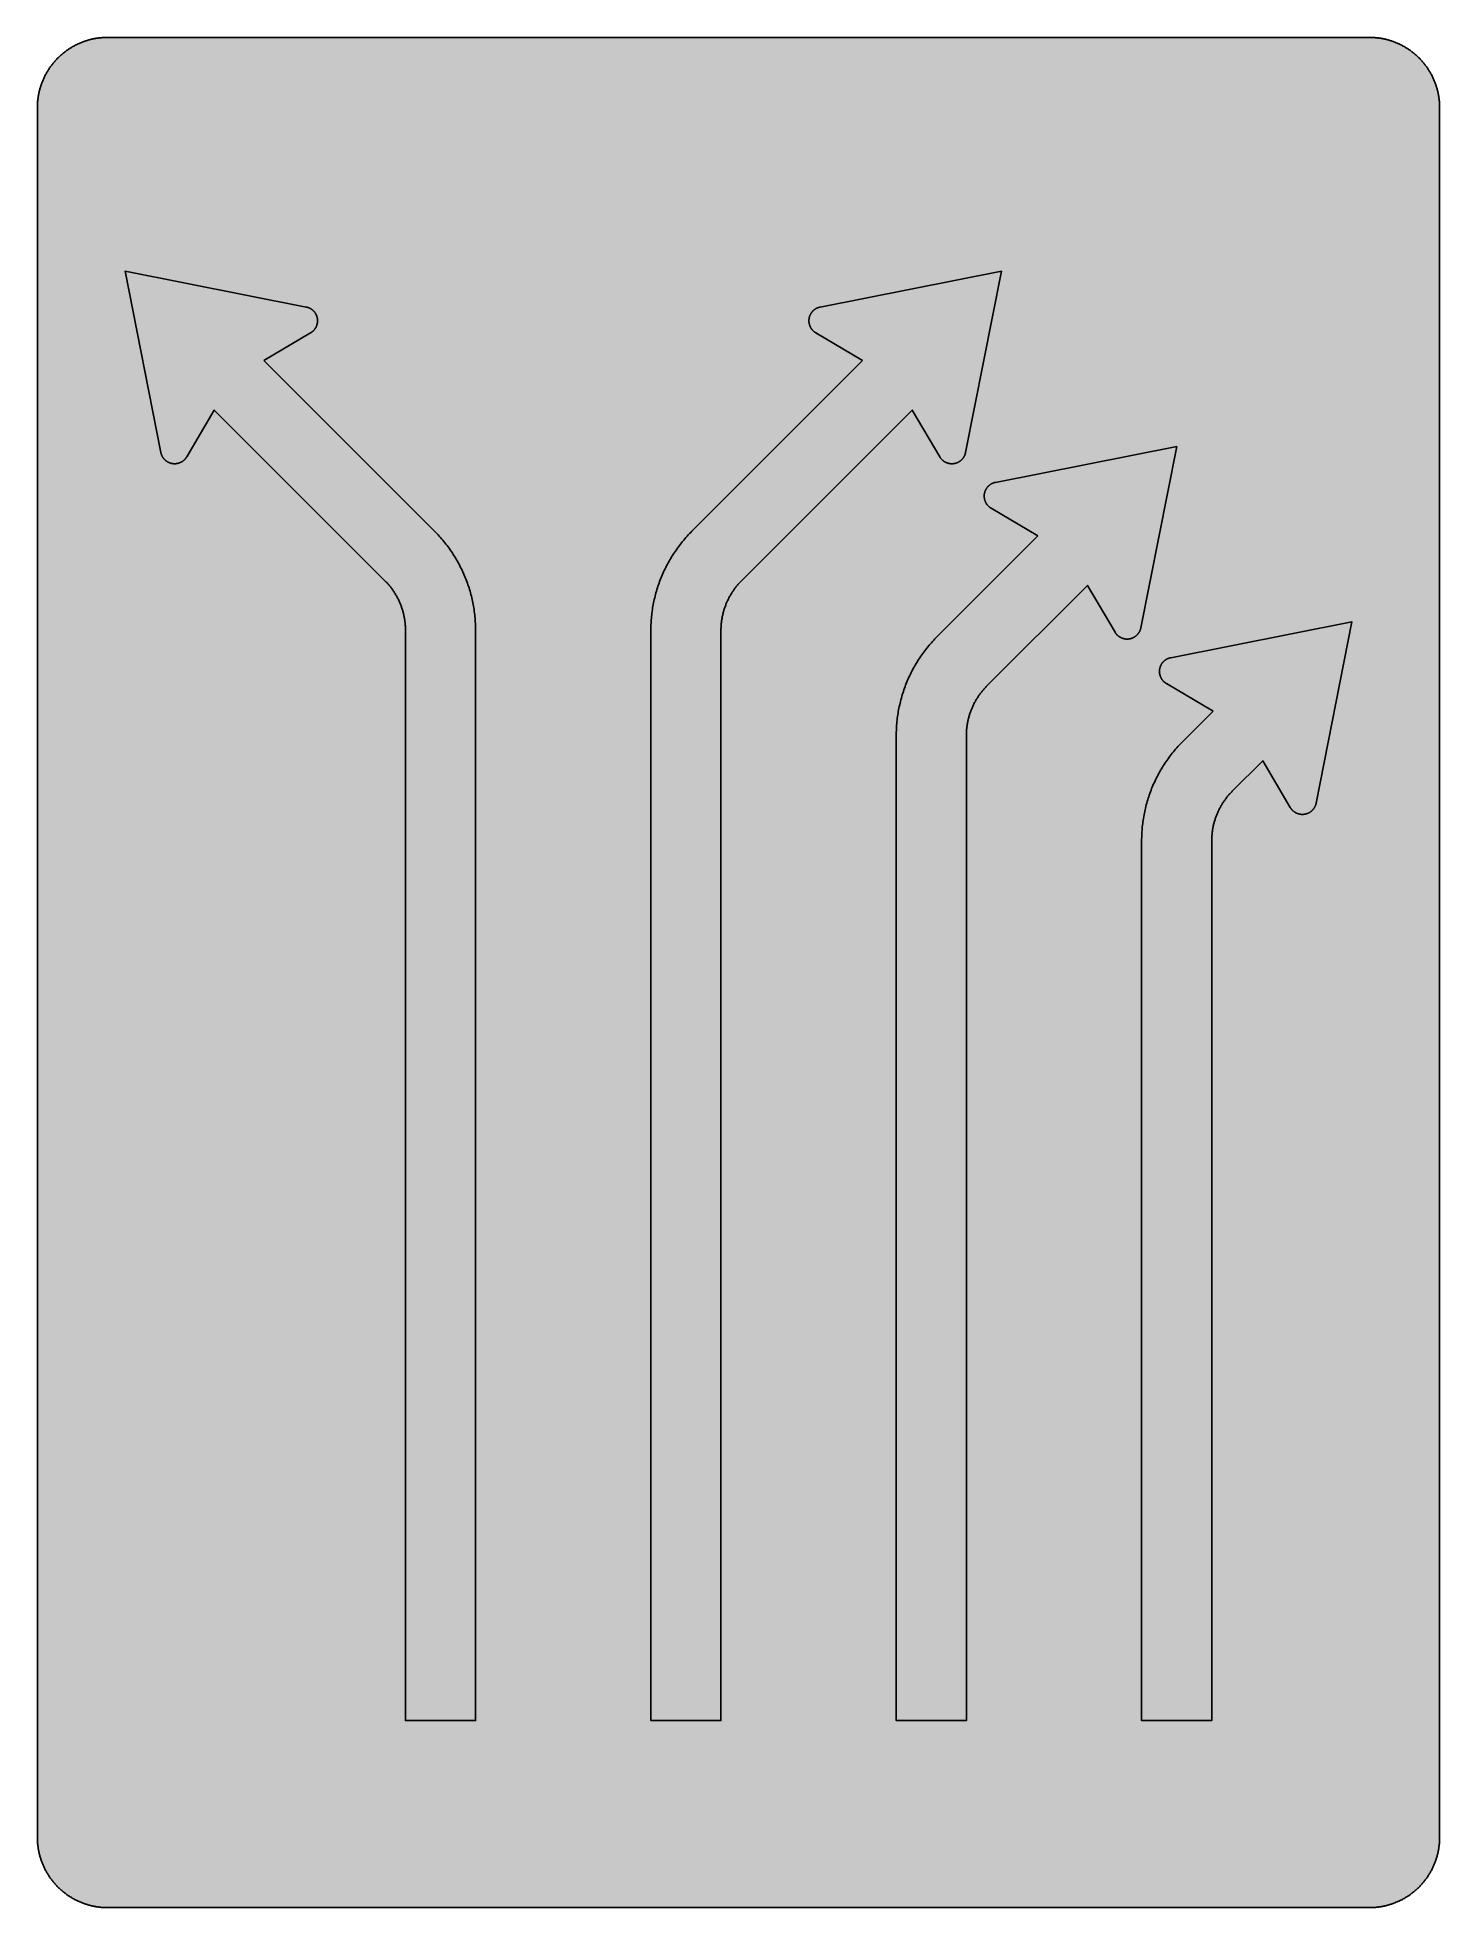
# Model space of a CAD drawing. Header units: millimetres. Extents: x 0 to 423, y 0 to 564.
import ezdxf

# ---------------------------------------------------------------- set-up
doc = ezdxf.new("R2010")
doc.units = ezdxf.units.MM

msp = doc.modelspace()

# ---------------------------------------------------------------- hatches: boundary and pattern name
for color, points in [(254, [(21.2189, 0.0537), (20.955, 0.0533), (20.6934, 0.0584), (20.4292, 0.066), (20.1676, 0.0787), (19.906, 0.094), (19.6469, 0.1118), (19.3853, 0.1321), (19.1262, 0.1549), (18.8671, 0.1829), (18.608, 0.2134), (18.349, 0.2464), (18.0924, 0.2845), (17.8359, 0.3251), (17.5793, 0.3683), (17.3253, 0.414), (17.0688, 0.4623), (16.8148, 0.5156), (16.5633, 0.5715), (16.3093, 0.6299), (16.0579, 0.6909), (15.809, 0.7544), (15.56, 0.823), (15.3111, 0.8941), (15.0622, 0.9677), (14.8158, 1.0439), (14.5694, 1.1227), (14.3256, 1.2065), (14.0818, 1.2903), (13.8379, 1.3792), (13.5966, 1.4707), (13.3579, 1.5672), (13.1191, 1.6637), (12.8803, 1.7628), (12.6441, 1.8669), (12.4079, 1.9736), (12.1742, 2.0803), (11.9405, 2.192), (11.7094, 2.3089), (11.4808, 2.4257), (11.2522, 2.5451), (11.0236, 2.6695), (10.7975, 2.794), (10.574, 2.9235), (10.3505, 3.0556), (10.1295, 3.1877), (9.9111, 3.3249), (9.6926, 3.4646), (9.4742, 3.6068), (9.2608, 3.7541), (9.0475, 3.9014), (8.8341, 4.0513), (8.6258, 4.2037), (8.4176, 4.3612), (8.2118, 4.5187), (8.0061, 4.6812), (7.8029, 4.8438), (7.6022, 5.0114), (7.4041, 5.1816), (7.206, 5.3518), (7.0129, 5.527), (6.8174, 5.7048), (6.6269, 5.8826), (6.4389, 6.0655), (6.2509, 6.2509), (6.0655, 6.4389), (5.8852, 6.6269), (5.7048, 6.8174), (5.527, 7.0104), (5.3518, 7.206), (5.1816, 7.4041), (5.0114, 7.6022), (4.8463, 7.8029), (4.6812, 8.0061), (4.5187, 8.2118), (4.3612, 8.4176), (4.2062, 8.6258), (4.0513, 8.8341), (3.9014, 9.0475), (3.7541, 9.2608), (3.6068, 9.4742), (3.4646, 9.6926), (3.3249, 9.9085), (3.1877, 10.1295), (3.0556, 10.3505), (2.9235, 10.574), (2.794, 10.7975), (2.6695, 11.0236), (2.5451, 11.2522), (2.4257, 11.4808), (2.3063, 11.7094), (2.192, 11.9405), (2.0803, 12.1742), (1.971, 12.4079), (1.8669, 12.6441), (1.7628, 12.8803), (1.6637, 13.1191), (1.5646, 13.3579), (1.4707, 13.5966), (1.3792, 13.8379), (1.2903, 14.0818), (1.2065, 14.3256), (1.1227, 14.5694), (1.0439, 14.8158), (0.9652, 15.0622), (0.8915, 15.3111), (0.823, 15.56), (0.7544, 15.809), (0.6883, 16.0604), (0.6274, 16.3119), (0.569, 16.5633), (0.5131, 16.8148), (0.4623, 17.0688), (0.4115, 17.3253), (0.3658, 17.5793), (0.3226, 17.8359), (0.2819, 18.0924), (0.2464, 18.3515), (0.2134, 18.608), (0.1829, 18.8671), (0.1549, 19.1262), (0.1295, 19.3878), (0.1092, 19.6469), (0.0914, 19.9085), (0.0762, 20.1701), (0.066, 20.4318), (0.0584, 20.6934), (0.0533, 20.955), (0.0508, 21.2192), (0.0522, 543.3314), (0.0533, 543.593), (0.0584, 543.8546), (0.066, 544.1188), (0.0762, 544.3804), (0.0914, 544.642), (0.1092, 544.9011), (0.1295, 545.1627), (0.1549, 545.4218), (0.1829, 545.6809), (0.2134, 545.94), (0.2464, 546.1991), (0.2819, 546.4556), (0.3226, 546.7121), (0.3658, 546.9687), (0.4115, 547.2227), (0.4623, 547.4792), (0.5131, 547.7332), (0.569, 547.9847), (0.6274, 548.2387), (0.6883, 548.4876), (0.7544, 548.7391), (0.823, 548.988), (0.8915, 549.2369), (0.9652, 549.4858), (1.0439, 549.7322), (1.1227, 549.9786), (1.2065, 550.2224), (1.2903, 550.4663), (1.3792, 550.7076), (1.4707, 550.9489), (1.5646, 551.1902), (1.6637, 551.4289), (1.7628, 551.6677), (1.8669, 551.9039), (1.971, 552.1401), (2.0803, 552.3738), (2.192, 552.6049), (2.3063, 552.8386), (2.4257, 553.0672), (2.5451, 553.2958), (2.6695, 553.5244), (2.794, 553.7505), (2.9235, 553.974), (3.0556, 554.1975), (3.1877, 554.4185), (3.3249, 554.6369), (3.4646, 554.8554), (3.6068, 555.0738), (3.7541, 555.2872), (3.9014, 555.5005), (4.0513, 555.7114), (4.2062, 555.9222), (4.3612, 556.1305), (4.5187, 556.3362), (4.6812, 556.5419), (4.8463, 556.7451), (5.0114, 556.9458), (5.1816, 557.1439), (5.3518, 557.342), (5.527, 557.5351), (5.7048, 557.7281), (5.8852, 557.9212), (6.0655, 558.1091), (6.2509, 558.2971), (6.4389, 558.4825), (6.6269, 558.6628), (6.8174, 558.8432), (7.0129, 559.021), (7.206, 559.1937), (7.4041, 559.3664), (7.6022, 559.5366), (7.8029, 559.7017), (8.0061, 559.8668), (8.2118, 560.0268), (8.4176, 560.1868), (8.6258, 560.3418), (8.8341, 560.4967), (9.0475, 560.6466), (9.2608, 560.7939), (9.4742, 560.9387), (9.6926, 561.0835), (9.9111, 561.2232), (10.1295, 561.3603), (10.3505, 561.4924), (10.574, 561.6245), (10.7975, 561.754), (11.0236, 561.8785), (11.2522, 562.0029), (11.4808, 562.1223), (11.7094, 562.2392), (11.9405, 562.356), (12.1742, 562.4678), (12.4079, 562.5744), (12.6441, 562.6811), (12.8803, 562.7853), (13.1191, 562.8843), (13.3579, 562.9834), (13.5966, 563.0774), (13.8379, 563.1688), (14.0818, 563.2577), (14.3256, 563.3415), (14.5694, 563.4253), (14.8158, 563.5041), (15.0622, 563.5803), (15.3111, 563.6539), (15.56, 563.7251), (15.809, 563.7936), (16.0579, 563.8571), (16.3093, 563.9206), (16.5633, 563.9791), (16.8148, 564.0349), (17.0688, 564.0857), (17.3253, 564.1365), (17.5793, 564.1823), (17.8359, 564.2254), (18.0924, 564.2635), (18.349, 564.3016), (18.608, 564.3347), (18.8671, 564.3651), (19.1262, 564.3931), (19.3853, 564.4185), (19.6469, 564.4388), (19.906, 564.4566), (20.1676, 564.4718), (20.4292, 564.482), (20.6934, 564.4896), (20.955, 564.4947), (21.2166, 564.4972), (402.2189, 564.4981), (402.4808, 564.4947), (402.7424, 564.4896), (403.0066, 564.482), (403.2682, 564.4718), (403.5298, 564.4566), (403.7889, 564.4388), (404.0505, 564.4185), (404.3096, 564.3931), (404.5687, 564.3651), (404.8277, 564.3347), (405.0868, 564.3016), (405.3434, 564.2635), (405.5999, 564.2254), (405.8564, 564.1823), (406.113, 564.1365), (406.367, 564.0857), (406.621, 564.0349), (406.875, 563.9791), (407.1264, 563.9206), (407.3779, 563.8571), (407.6268, 563.7936), (407.8783, 563.7251), (408.1272, 563.6539), (408.3736, 563.5803), (408.62, 563.5041), (408.8663, 563.4253), (409.1102, 563.3415), (409.354, 563.2577), (409.5979, 563.1688), (409.8392, 563.0774), (410.0805, 562.9834), (410.3192, 562.8843), (410.5554, 562.7853), (410.7942, 562.6811), (411.0279, 562.5744), (411.2616, 562.4678), (411.4952, 562.356), (411.7264, 562.2392), (411.9575, 562.1223), (412.1861, 562.0029), (412.4122, 561.8785), (412.6382, 561.754), (412.8643, 561.6245), (413.0853, 561.4924), (413.3063, 561.3603), (413.5272, 561.2232), (413.7457, 561.0835), (413.9616, 560.9387), (414.1775, 560.7939), (414.3908, 560.6466), (414.6017, 560.4967), (414.8125, 560.3418), (415.0208, 560.1868), (415.2265, 560.0268), (415.4297, 559.8668), (415.6329, 559.7017), (415.8336, 559.5366), (416.0342, 559.3664), (416.2298, 559.1937), (416.4254, 559.021), (416.6184, 558.8432), (416.8089, 558.6628), (416.9994, 558.4825), (417.1848, 558.2971), (417.3703, 558.1091), (417.5531, 557.9212), (417.7335, 557.7281), (417.9087, 557.5351), (418.084, 557.342), (418.2567, 557.1439), (418.4244, 556.9458), (418.592, 556.7451), (418.7546, 556.5419), (418.9171, 556.3362), (419.0746, 556.1305), (419.2321, 555.9222), (419.3845, 555.7114), (419.5369, 555.5005), (419.6842, 555.2872), (419.829, 555.0738), (419.9712, 554.8554), (420.1109, 554.6369), (420.2481, 554.4185), (420.3827, 554.1975), (420.5148, 553.974), (420.6418, 553.7505), (420.7688, 553.5244), (420.8907, 553.2958), (421.0126, 553.0672), (421.1295, 552.8386), (421.2438, 552.6049), (421.3555, 552.3738), (421.4647, 552.1401), (421.5689, 551.9039), (421.673, 551.6677), (421.7746, 551.4289), (421.8711, 551.1902), (421.9651, 550.9489), (422.0566, 550.7076), (422.1455, 550.4663), (422.2318, 550.2224), (422.3131, 549.9786), (422.3918, 549.7322), (422.4706, 549.4858), (422.5442, 549.2369), (422.6128, 548.988), (422.6814, 548.7391), (422.7449, 548.4876), (422.8084, 548.2387), (422.8668, 547.9847), (422.9227, 547.7332), (422.9735, 547.4792), (423.0243, 547.2227), (423.07, 546.9687), (423.1132, 546.7121), (423.1513, 546.4556), (423.1894, 546.1991), (423.2224, 545.94), (423.2529, 545.6809), (423.2808, 545.4218), (423.3037, 545.1627), (423.3266, 544.9011), (423.3443, 544.642), (423.357, 544.3804), (423.3697, 544.1188), (423.3774, 543.8546), (423.3824, 543.593), (423.385, 543.3314), (423.3855, 21.2203), (423.3824, 20.955), (423.3774, 20.6934), (423.3697, 20.4318), (423.357, 20.1701), (423.3443, 19.9085), (423.3266, 19.6469), (423.3037, 19.3878), (423.2808, 19.1262), (423.2529, 18.8671), (423.2224, 18.608), (423.1894, 18.3515), (423.1513, 18.0924), (423.1132, 17.8359), (423.07, 17.5793), (423.0243, 17.3253), (422.9735, 17.0688), (422.9227, 16.8148), (422.8668, 16.5633), (422.8084, 16.3119), (422.7449, 16.0604), (422.6814, 15.809), (422.6128, 15.56), (422.5442, 15.3111), (422.4706, 15.0622), (422.3918, 14.8158), (422.3131, 14.5694), (422.2318, 14.3256), (422.1455, 14.0818), (422.0566, 13.8379), (421.9651, 13.5966), (421.8711, 13.3579), (421.7746, 13.1191), (421.673, 12.8803), (421.5689, 12.6441), (421.4647, 12.4079), (421.3555, 12.1742), (421.2438, 11.9405), (421.1295, 11.7094), (421.0126, 11.4808), (420.8907, 11.2522), (420.7688, 11.0236), (420.6418, 10.7975), (420.5148, 10.574), (420.3827, 10.3505), (420.2481, 10.1295), (420.1109, 9.9085), (419.9712, 9.6926), (419.829, 9.4742), (419.6842, 9.2608), (419.5369, 9.0475), (419.3845, 8.8341), (419.2321, 8.6258), (419.0746, 8.4176), (418.9171, 8.2118), (418.7546, 8.0061), (418.592, 7.8029), (418.4244, 7.6022), (418.2567, 7.4041), (418.084, 7.206), (417.9087, 7.0104), (417.7335, 6.8174), (417.5531, 6.6269), (417.3703, 6.4389), (417.1848, 6.2509), (416.9994, 6.0655), (416.8089, 5.8826), (416.6184, 5.7048), (416.4254, 5.527), (416.2298, 5.3518), (416.0342, 5.1816), (415.8336, 5.0114), (415.6329, 4.8438), (415.4297, 4.6812), (415.2265, 4.5187), (415.0208, 4.3612), (414.8125, 4.2037), (414.6017, 4.0513), (414.3908, 3.9014), (414.1775, 3.7541), (413.9616, 3.6068), (413.7457, 3.4646), (413.5272, 3.3249), (413.3063, 3.1877), (413.0853, 3.0556), (412.8643, 2.9235), (412.6382, 2.794), (412.4122, 2.6695), (412.1861, 2.5451), (411.9575, 2.4257), (411.7264, 2.3089), (411.4952, 2.192), (411.2616, 2.0803), (411.0279, 1.9736), (410.7942, 1.8669), (410.5554, 1.7628), (410.3192, 1.6637), (410.0805, 1.5672), (409.8392, 1.4707), (409.5979, 1.3792), (409.354, 1.2903), (409.1102, 1.2065), (408.8663, 1.1227), (408.62, 1.0439), (408.3736, 0.9677), (408.1272, 0.8941), (407.8783, 0.823), (407.6268, 0.7544), (407.3779, 0.6909), (407.1264, 0.6299), (406.875, 0.5715), (406.621, 0.5156), (406.367, 0.4623), (406.113, 0.414), (405.8564, 0.3683), (405.5999, 0.3251), (405.3434, 0.2845), (405.0868, 0.2464), (404.8277, 0.2134), (404.5687, 0.1829), (404.3096, 0.1549), (404.0505, 0.1321), (403.7889, 0.1118), (403.5298, 0.094), (403.2682, 0.0787), (403.0066, 0.066), (402.7424, 0.0584), (402.4808, 0.0533), (402.2166, 0.0533)]), (59, [(68.4195, 467.0016), (82.5429, 475.3279), (82.6008, 475.3635), (82.6618, 475.3991), (82.7202, 475.4372), (82.7786, 475.4753), (82.8345, 475.5159), (82.8904, 475.5566), (82.9462, 475.5972), (83.0021, 475.6404), (83.0555, 475.6836), (83.1088, 475.7268), (83.1621, 475.7725), (83.2129, 475.8182), (83.2637, 475.8639), (83.3145, 475.9096), (83.3628, 475.9579), (83.4111, 476.0062), (83.4593, 476.057), (83.5076, 476.1052), (83.5533, 476.156), (83.5965, 476.2068), (83.6422, 476.2602), (83.6854, 476.3135), (83.726, 476.3668), (83.7692, 476.4202), (83.8098, 476.4735), (83.8479, 476.5294), (83.8886, 476.5853), (83.9267, 476.6412), (83.9622, 476.6996), (83.9978, 476.7555), (84.0334, 476.8139), (84.0689, 476.8723), (84.1019, 476.9333), (84.1324, 476.9917), (84.1654, 477.0526), (84.1959, 477.1136), (84.2239, 477.1746), (84.2518, 477.2355), (84.2797, 477.299), (84.3077, 477.3625), (84.3331, 477.4235), (84.3559, 477.487), (84.3788, 477.553), (84.4017, 477.6165), (84.4245, 477.6826), (84.4448, 477.7461), (84.4626, 477.8121), (84.4804, 477.8781), (84.4982, 477.9442), (84.516, 478.0102), (84.5287, 478.0788), (84.5439, 478.1448), (84.5566, 478.2134), (84.5693, 478.282), (84.5795, 478.348), (84.5896, 478.4166), (84.5972, 478.4852), (84.6049, 478.5538), (84.6099, 478.6249), (84.6176, 478.6935), (84.6201, 478.7621), (84.6226, 478.8332), (84.6252, 478.9018), (84.6252, 478.9729), (84.6252, 479.0669), (84.6201, 479.1608), (84.615, 479.2548), (84.6099, 479.3488), (84.5998, 479.4402), (84.5896, 479.5342), (84.5744, 479.6257), (84.5591, 479.7146), (84.5439, 479.806), (84.5236, 479.8949), (84.5033, 479.9838), (84.4804, 480.0727), (84.455, 480.1616), (84.4296, 480.248), (84.4017, 480.3343), (84.3712, 480.4207), (84.3382, 480.5045), (84.3051, 480.5883), (84.2696, 480.6721), (84.234, 480.7534), (84.1934, 480.8347), (84.1553, 480.9134), (84.1121, 480.9947), (84.0689, 481.0709), (84.0232, 481.1497), (83.9749, 481.2259), (83.9267, 481.3021), (83.8784, 481.3757), (83.8251, 481.4494), (83.7717, 481.5205), (83.7184, 481.5916), (83.6625, 481.6602), (83.6041, 481.7288), (83.5457, 481.7974), (83.4847, 481.8634), (83.4238, 481.9269), (83.3603, 481.9904), (83.2968, 482.0539), (83.2307, 482.1149), (83.1647, 482.1733), (83.0961, 482.2317), (83.025, 482.2876), (82.9539, 482.3435), (82.8827, 482.3968), (82.8091, 482.4501), (82.7354, 482.4984), (82.6592, 482.5492), (82.583, 482.5975), (82.5043, 482.6432), (82.4255, 482.6864), (82.3443, 482.7295), (82.263, 482.7702), (82.1817, 482.8108), (82.0979, 482.8489), (82.0141, 482.8845), (81.9277, 482.9175), (81.8413, 482.9505), (81.755, 482.981), (81.6661, 483.0115), (81.5772, 483.0369), (81.4883, 483.0623), (81.3968, 483.0851), (81.3054, 483.108), (81.2114, 483.1258), (26.5105, 493.9425), (37.3257, 439.2397), (37.3431, 439.1457), (37.3659, 439.0542), (37.3888, 438.9628), (37.4142, 438.8739), (37.4396, 438.785), (37.4701, 438.6961), (37.5006, 438.6097), (37.531, 438.5234), (37.5666, 438.437), (37.6022, 438.3532), (37.6403, 438.2694), (37.6809, 438.1881), (37.7215, 438.1068), (37.7647, 438.0255), (37.8079, 437.9468), (37.8536, 437.8681), (37.9019, 437.7919), (37.9501, 437.7157), (38.0009, 437.642), (38.0543, 437.5683), (38.1076, 437.4972), (38.1635, 437.4261), (38.2194, 437.355), (38.2778, 437.2864), (38.3362, 437.2204), (38.3972, 437.1543), (38.4607, 437.0908), (38.5242, 437.0273), (38.5877, 436.9638), (38.6537, 436.9054), (38.7223, 436.8444), (38.7909, 436.7886), (38.8595, 436.7327), (38.9306, 436.6768), (39.0017, 436.6235), (39.0754, 436.5727), (39.149, 436.5219), (39.2252, 436.4736), (39.3014, 436.4279), (39.3776, 436.3822), (39.4564, 436.339), (39.5351, 436.2958), (39.6164, 436.2552), (39.6977, 436.2171), (39.7789, 436.1815), (39.8628, 436.1459), (39.9466, 436.1104), (40.0304, 436.0799), (40.1168, 436.0494), (40.2031, 436.0215), (40.2895, 435.9935), (40.3784, 435.9707), (40.4647, 435.9478), (40.5536, 435.9275), (40.6451, 435.9072), (40.734, 435.8894), (40.8254, 435.8742), (40.9169, 435.8615), (41.0083, 435.8513), (41.1023, 435.8411), (41.1963, 435.8335), (41.2902, 435.8284), (41.3842, 435.8259), (41.4782, 435.8259), (41.5468, 435.8259), (41.6179, 435.8284), (41.6865, 435.831), (41.7576, 435.8335), (41.8262, 435.8386), (41.8948, 435.8462), (41.9633, 435.8538), (42.0319, 435.8615), (42.1005, 435.8716), (42.1691, 435.8818), (42.2377, 435.8945), (42.3062, 435.9072), (42.3723, 435.9199), (42.4383, 435.9351), (42.5069, 435.9529), (42.5729, 435.9681), (42.639, 435.9885), (42.705, 436.0062), (42.7685, 436.0266), (42.8346, 436.0494), (42.8981, 436.0697), (42.9616, 436.0951), (43.0251, 436.118), (43.0886, 436.1434), (43.1521, 436.1713), (43.213, 436.1967), (43.2765, 436.2272), (43.3375, 436.2552), (43.3984, 436.2856), (43.4594, 436.3161), (43.5178, 436.3491), (43.5762, 436.3822), (43.6372, 436.4177), (43.6931, 436.4507), (43.7515, 436.4888), (43.8099, 436.5244), (43.8658, 436.5625), (43.9217, 436.6006), (43.9776, 436.6412), (44.0309, 436.6819), (44.0842, 436.7225), (44.1376, 436.7657), (44.1909, 436.8089), (44.2417, 436.8521), (44.2951, 436.8978), (44.3459, 436.9435), (44.3941, 436.9918), (44.4449, 437.0375), (44.4932, 437.0857), (44.5414, 437.1365), (44.5872, 437.1873), (44.6329, 437.2381), (44.6786, 437.2889), (44.7243, 437.3423), (44.7675, 437.3956), (44.8107, 437.449), (44.8513, 437.5023), (44.8945, 437.5582), (44.9351, 437.6166), (44.9732, 437.6725), (45.0139, 437.7309), (45.052, 437.7893), (45.0875, 437.8477), (45.1231, 437.9087), (53.4515, 452.0336), (104.9789, 400.5072), (105.1636, 400.3192), (105.344, 400.1287), (105.5243, 399.9382), (105.7021, 399.7452), (105.8748, 399.5496), (106.0475, 399.354), (106.2177, 399.1534), (106.3828, 398.9527), (106.5479, 398.7521), (106.7079, 398.5463), (106.868, 398.3406), (107.0229, 398.1323), (107.1778, 397.9215), (107.3277, 397.7107), (107.475, 397.4973), (107.6198, 397.2814), (107.762, 397.0655), (107.9017, 396.8471), (108.0389, 396.6286), (108.1735, 396.4076), (108.3056, 396.1841), (108.4351, 395.9606), (108.5596, 395.7345), (108.6841, 395.5059), (108.8034, 395.2773), (108.9203, 395.0487), (109.0346, 394.8151), (109.1463, 394.5839), (109.2556, 394.3502), (109.3622, 394.114), (109.4638, 393.8778), (109.5654, 393.639), (109.662, 393.4003), (109.7559, 393.159), (109.8474, 392.9177), (109.9363, 392.6764), (110.0226, 392.4325), (110.1039, 392.1887), (110.1852, 391.9423), (110.2614, 391.6959), (110.3351, 391.447), (110.4062, 391.1981), (110.4722, 390.9492), (110.5383, 390.6977), (110.5992, 390.4463), (110.6576, 390.1948), (110.7135, 389.9408), (110.7643, 389.6868), (110.8151, 389.4328), (110.8608, 389.1788), (110.904, 388.9223), (110.9447, 388.6657), (110.9802, 388.4066), (111.0158, 388.1501), (111.0463, 387.891), (111.0717, 387.6319), (111.0971, 387.3703), (111.1174, 387.1112), (111.1352, 386.8496), (111.1504, 386.588), (111.1606, 386.3264), (111.1682, 386.0648), (111.1733, 385.8031), (111.1758, 385.539), (111.1772, 56.4981), (132.3439, 56.4981), (132.3439, 385.5403), (132.3391, 386.0648), (132.3289, 386.5905), (132.3137, 387.1138), (132.2908, 387.6396), (132.2603, 388.1603), (132.2248, 388.6835), (132.1841, 389.2042), (132.1359, 389.7224), (132.08, 390.2431), (132.019, 390.7587), (131.953, 391.2768), (131.8793, 391.7899), (131.7981, 392.303), (131.7117, 392.8161), (131.6203, 393.3266), (131.5212, 393.8372), (131.4171, 394.3452), (131.3053, 394.8506), (131.1885, 395.3561), (131.0665, 395.859), (130.937, 396.3594), (130.8024, 396.8572), (130.6601, 397.3551), (130.5128, 397.8504), (130.3604, 398.3457), (130.2004, 398.8359), (130.0353, 399.3261), (129.8651, 399.8138), (129.6873, 400.2989), (129.5044, 400.7815), (129.3165, 401.2616), (129.1209, 401.7391), (128.9202, 402.2141), (128.7145, 402.6891), (128.5011, 403.159), (128.2852, 403.6263), (128.0617, 404.0937), (127.8306, 404.556), (127.5969, 405.0157), (127.3556, 405.4729), (127.1092, 405.9276), (126.8578, 406.3797), (126.6012, 406.8293), (126.3371, 407.2738), (126.0704, 407.7157), (125.796, 408.1551), (125.5166, 408.592), (125.2322, 409.0264), (124.9401, 409.4556), (124.6454, 409.8823), (124.3432, 410.304), (124.0358, 410.7256), (123.7259, 411.1396), (123.4084, 411.5537), (123.0859, 411.9626), (122.7557, 412.369), (122.4229, 412.7703), (122.0851, 413.1666), (121.7422, 413.5628), (121.3917, 413.9514), (121.0386, 414.3375), (120.6779, 414.721), (120.3147, 415.0995), (119.9439, 415.4729)]), (59, [(249.1863, 467.0016), (235.0629, 475.3279), (235.0008, 475.3635), (234.9424, 475.3991), (234.884, 475.4372), (234.8255, 475.4753), (234.7671, 475.5159), (234.7112, 475.5566), (234.6554, 475.5972), (234.602, 475.6404), (234.5461, 475.6836), (234.4928, 475.7268), (234.442, 475.7725), (234.3887, 475.8182), (234.3379, 475.8639), (234.2896, 475.9096), (234.2388, 475.9579), (234.1905, 476.0062), (234.1448, 476.057), (234.0966, 476.1052), (234.0508, 476.156), (234.0051, 476.2068), (233.9619, 476.2602), (233.9188, 476.3135), (233.8756, 476.3668), (233.8349, 476.4202), (233.7943, 476.4735), (233.7537, 476.5294), (233.7156, 476.5853), (233.6775, 476.6412), (233.6419, 476.6996), (233.6038, 476.7555), (233.5708, 476.8139), (233.5352, 476.8723), (233.5022, 476.9333), (233.4692, 476.9917), (233.4387, 477.0526), (233.4082, 477.1136), (233.3803, 477.1746), (233.3498, 477.2355), (233.3244, 477.299), (233.2965, 477.3625), (233.2711, 477.4235), (233.2482, 477.487), (233.2228, 477.553), (233.2025, 477.6165), (233.1796, 477.6826), (233.1593, 477.7461), (233.1415, 477.8121), (233.1212, 477.8781), (233.106, 477.9442), (233.0882, 478.0102), (233.0729, 478.0788), (233.0602, 478.1448), (233.0475, 478.2134), (233.0348, 478.282), (233.0247, 478.348), (233.0145, 478.4166), (233.0069, 478.4852), (232.9993, 478.5538), (232.9917, 478.6249), (232.9866, 478.6935), (232.984, 478.7621), (232.9815, 478.8332), (232.979, 478.9018), (232.979, 478.9729), (232.979, 479.0669), (232.9815, 479.1608), (232.9866, 479.2548), (232.9942, 479.3488), (233.0044, 479.4402), (233.0145, 479.5342), (233.0272, 479.6257), (233.0425, 479.7146), (233.0602, 479.806), (233.0806, 479.8949), (233.1009, 479.9838), (233.1237, 480.0727), (233.1466, 480.1616), (233.1745, 480.248), (233.2025, 480.3343), (233.233, 480.4207), (233.2634, 480.5045), (233.299, 480.5883), (233.332, 480.6721), (233.3701, 480.7534), (233.4082, 480.8347), (233.4489, 480.9134), (233.492, 480.9947), (233.5352, 481.0709), (233.5809, 481.1497), (233.6267, 481.2259), (233.6749, 481.3021), (233.7257, 481.3757), (233.7765, 481.4494), (233.8299, 481.5205), (233.8857, 481.5916), (233.9416, 481.6602), (233.9975, 481.7288), (234.0559, 481.7974), (234.1169, 481.8634), (234.1778, 481.9269), (234.2413, 481.9904), (234.3074, 482.0539), (234.3709, 482.1149), (234.4395, 482.1733), (234.508, 482.2317), (234.5766, 482.2876), (234.6477, 482.3435), (234.7189, 482.3968), (234.7925, 482.4501), (234.8687, 482.4984), (234.9424, 482.5492), (235.0211, 482.5975), (235.0973, 482.6432), (235.1786, 482.6864), (235.2573, 482.7295), (235.3386, 482.7702), (235.4224, 482.8108), (235.5037, 482.8489), (235.5901, 482.8845), (235.6739, 482.9175), (235.7603, 482.9505), (235.8466, 482.981), (235.9355, 483.0115), (236.0244, 483.0369), (236.1159, 483.0623), (236.2048, 483.0851), (236.2987, 483.108), (236.3902, 483.1258), (291.0939, 493.9425), (280.2805, 439.2397), (280.2611, 439.1457), (280.2382, 439.0542), (280.2153, 438.9628), (280.1899, 438.8739), (280.162, 438.785), (280.1341, 438.6961), (280.1036, 438.6097), (280.0706, 438.5234), (280.0375, 438.437), (279.9994, 438.3532), (279.9639, 438.2694), (279.9232, 438.1881), (279.8826, 438.1068), (279.8394, 438.0255), (279.7962, 437.9468), (279.748, 437.8681), (279.7023, 437.7919), (279.6515, 437.7157), (279.6007, 437.642), (279.5499, 437.5683), (279.4965, 437.4972), (279.4406, 437.4261), (279.3848, 437.355), (279.3263, 437.2864), (279.2654, 437.2204), (279.2044, 437.1543), (279.1435, 437.0908), (279.08, 437.0273), (279.0139, 436.9638), (278.9479, 436.9054), (278.8818, 436.8444), (278.8133, 436.7886), (278.7447, 436.7327), (278.6736, 436.6768), (278.5999, 436.6235), (278.5288, 436.5727), (278.4526, 436.5219), (278.3789, 436.4736), (278.3027, 436.4279), (278.224, 436.3822), (278.1478, 436.339), (278.0665, 436.2958), (277.9878, 436.2552), (277.9065, 436.2171), (277.8227, 436.1815), (277.7414, 436.1459), (277.6576, 436.1104), (277.5737, 436.0799), (277.4874, 436.0494), (277.401, 436.0215), (277.3147, 435.9935), (277.2258, 435.9707), (277.1369, 435.9478), (277.048, 435.9275), (276.9591, 435.9072), (276.8676, 435.8894), (276.7787, 435.8742), (276.6873, 435.8615), (276.5933, 435.8513), (276.5019, 435.8411), (276.4079, 435.8335), (276.3139, 435.8284), (276.2199, 435.8259), (276.1259, 435.8259), (276.0548, 435.8259), (275.9862, 435.8284), (275.9151, 435.831), (275.8465, 435.8335), (275.778, 435.8386), (275.7068, 435.8462), (275.6383, 435.8538), (275.5697, 435.8615), (275.5011, 435.8716), (275.4351, 435.8818), (275.3665, 435.8945), (275.2979, 435.9072), (275.2319, 435.9199), (275.1633, 435.9351), (275.0972, 435.9529), (275.0312, 435.9681), (274.9652, 435.9885), (274.8991, 436.0062), (274.8356, 436.0266), (274.7696, 436.0494), (274.7061, 436.0697), (274.6426, 436.0951), (274.5765, 436.118), (274.5156, 436.1434), (274.4521, 436.1713), (274.3886, 436.1967), (274.3276, 436.2272), (274.2667, 436.2552), (274.2057, 436.2856), (274.1447, 436.3161), (274.0863, 436.3491), (274.0254, 436.3822), (273.9669, 436.4177), (273.9085, 436.4507), (273.8526, 436.4888), (273.7942, 436.5244), (273.7383, 436.5625), (273.6825, 436.6006), (273.6266, 436.6412), (273.5732, 436.6819), (273.5199, 436.7225), (273.4666, 436.7657), (273.4132, 436.8089), (273.3599, 436.8521), (273.3091, 436.8978), (273.2583, 436.9435), (273.21, 436.9918), (273.1592, 437.0375), (273.111, 437.0857), (273.0627, 437.1365), (273.017, 437.1873), (272.9713, 437.2381), (272.9255, 437.2889), (272.8798, 437.3423), (272.8366, 437.3956), (272.7935, 437.449), (272.7503, 437.5023), (272.7096, 437.5582), (272.669, 437.6166), (272.6284, 437.6725), (272.5903, 437.7309), (272.5522, 437.7893), (272.5166, 437.8477), (272.4785, 437.9087), (264.1533, 452.0336), (212.6273, 400.5072), (212.4405, 400.3192), (212.2602, 400.1287), (212.0798, 399.9382), (211.902, 399.7452), (211.7268, 399.5496), (211.5566, 399.354), (211.3864, 399.1534), (211.2213, 398.9527), (211.0562, 398.7521), (210.8937, 398.5463), (210.7362, 398.3406), (210.5812, 398.1323), (210.4263, 397.9215), (210.2764, 397.7107), (210.1291, 397.4973), (209.9818, 397.2814), (209.8396, 397.0655), (209.6999, 396.8471), (209.5627, 396.6286), (209.4306, 396.4076), (209.2985, 396.1841), (209.169, 395.9606), (209.0445, 395.7345), (208.9201, 395.5059), (208.8007, 395.2773), (208.6813, 395.0487), (208.567, 394.8151), (208.4553, 394.5839), (208.346, 394.3502), (208.2419, 394.114), (208.1378, 393.8778), (208.0387, 393.639), (207.9396, 393.4003), (207.8457, 393.159), (207.7542, 392.9177), (207.6653, 392.6764), (207.5815, 392.4325), (207.4977, 392.1887), (207.4189, 391.9423), (207.3402, 391.6959), (207.2665, 391.447), (207.198, 391.1981), (207.1294, 390.9492), (207.0633, 390.6977), (207.0024, 390.4463), (206.944, 390.1948), (206.8881, 389.9408), (206.8373, 389.6868), (206.7865, 389.4328), (206.7408, 389.1788), (206.6976, 388.9223), (206.6569, 388.6657), (206.6214, 388.4066), (206.5884, 388.1501), (206.5579, 387.891), (206.5299, 387.6319), (206.5045, 387.3703), (206.4842, 387.1112), (206.4664, 386.8496), (206.4512, 386.588), (206.441, 386.3264), (206.4334, 386.0648), (206.4283, 385.8031), (206.4258, 385.539), (206.4272, 56.4981), (185.2605, 56.4981), (185.2605, 385.5403), (185.2625, 386.0648), (185.2727, 386.5905), (185.2879, 387.1138), (185.3108, 387.6396), (185.3413, 388.1603), (185.3768, 388.6835), (185.4175, 389.2042), (185.4657, 389.7224), (185.5216, 390.2431), (185.5826, 390.7587), (185.6486, 391.2768), (185.7223, 391.7899), (185.8035, 392.303), (185.8899, 392.8161), (185.9813, 393.3266), (186.0804, 393.8372), (186.1845, 394.3452), (186.2963, 394.8506), (186.4131, 395.3561), (186.5351, 395.859), (186.6646, 396.3594), (186.8018, 396.8572), (186.9415, 397.3551), (187.0888, 397.8504), (187.2437, 398.3457), (187.4012, 398.8359), (187.5663, 399.3261), (187.739, 399.8138), (187.9168, 400.2989), (188.0997, 400.7815), (188.2877, 401.2616), (188.4832, 401.7391), (188.6814, 402.2141), (188.8896, 402.6891), (189.1005, 403.159), (189.3189, 403.6263), (189.5424, 404.0937), (189.771, 404.556), (190.0072, 405.0157), (190.246, 405.4729), (190.4924, 405.9276), (190.7438, 406.3797), (191.0029, 406.8293), (191.2645, 407.2738), (191.5338, 407.7157), (191.8081, 408.1551), (192.0875, 408.592), (192.372, 409.0264), (192.6641, 409.4556), (192.9587, 409.8823), (193.261, 410.304), (193.5658, 410.7256), (193.8782, 411.1396), (194.1957, 411.5537), (194.5183, 411.9626), (194.8459, 412.369), (195.1812, 412.7703), (195.519, 413.1666), (195.8619, 413.5628), (196.2125, 413.9514), (196.5655, 414.3375), (196.9262, 414.721), (197.2894, 415.0995), (197.6603, 415.4729)]), (59, [(302.103, 414.0849), (287.9796, 422.4112), (287.9192, 422.4452), (287.8582, 422.4833), (287.7998, 422.5214), (287.7414, 422.5595), (287.6855, 422.6001), (287.6296, 422.6408), (287.5737, 422.6814), (287.5178, 422.7246), (287.4645, 422.7678), (287.4112, 422.8109), (287.3578, 422.8541), (287.307, 422.8998), (287.2562, 422.9456), (287.2054, 422.9938), (287.1572, 423.0421), (287.1089, 423.0903), (287.0606, 423.1386), (287.0149, 423.1894), (286.9667, 423.2402), (286.9235, 423.291), (286.8778, 423.3418), (286.8346, 423.3951), (286.7939, 423.4485), (286.7508, 423.5018), (286.7101, 423.5577), (286.672, 423.6136), (286.6314, 423.6695), (286.5958, 423.7253), (286.5577, 423.7812), (286.5222, 423.8396), (286.4866, 423.8981), (286.4536, 423.9565), (286.418, 424.0149), (286.3875, 424.0759), (286.3545, 424.1368), (286.324, 424.1978), (286.2961, 424.2587), (286.2682, 424.3197), (286.2402, 424.3832), (286.2148, 424.4442), (286.1869, 424.5077), (286.164, 424.5712), (286.1412, 424.6347), (286.1183, 424.7007), (286.0954, 424.7642), (286.0751, 424.8302), (286.0573, 424.8963), (286.0396, 424.9623), (286.0218, 425.0284), (286.0065, 425.0944), (285.9913, 425.1604), (285.9761, 425.229), (285.9634, 425.2951), (285.9507, 425.3636), (285.9405, 425.4322), (285.9303, 425.5008), (285.9227, 425.5694), (285.9151, 425.638), (285.91, 425.7065), (285.9049, 425.7777), (285.8999, 425.8462), (285.8973, 425.9174), (285.8948, 425.9859), (285.8948, 426.0571), (285.8948, 426.151), (285.8999, 426.245), (285.9049, 426.339), (285.9126, 426.4304), (285.9202, 426.5244), (285.9329, 426.6159), (285.9456, 426.7073), (285.9608, 426.7987), (285.9761, 426.8902), (285.9964, 426.9791), (286.0167, 427.068), (286.0396, 427.1569), (286.065, 427.2432), (286.0904, 427.3321), (286.1183, 427.4185), (286.1488, 427.5023), (286.1818, 427.5887), (286.2148, 427.6725), (286.2504, 427.7538), (286.2859, 427.8376), (286.3266, 427.9189), (286.3647, 427.9976), (286.4079, 428.0764), (286.451, 428.1551), (286.4968, 428.2338), (286.5425, 428.31), (286.5933, 428.3837), (286.6415, 428.4574), (286.6949, 428.531), (286.7457, 428.6047), (286.8016, 428.6733), (286.8574, 428.7444), (286.9159, 428.813), (286.9743, 428.879), (287.0327, 428.945), (287.0962, 429.0111), (287.1597, 429.0746), (287.2232, 429.1355), (287.2892, 429.1965), (287.3553, 429.2575), (287.4239, 429.3133), (287.495, 429.3718), (287.5636, 429.4251), (287.6372, 429.481), (287.7109, 429.5318), (287.7845, 429.5826), (287.8607, 429.6334), (287.9369, 429.6791), (288.0157, 429.7248), (288.0944, 429.7705), (288.1732, 429.8137), (288.2544, 429.8544), (288.3383, 429.8925), (288.4221, 429.9306), (288.5059, 429.9661), (288.5897, 430.0017), (288.6761, 430.0347), (288.765, 430.0652), (288.8539, 430.0931), (288.9428, 430.1211), (289.0317, 430.1465), (289.1231, 430.1693), (289.2146, 430.1896), (289.306, 430.21), (344.0105, 441.0259), (333.1972, 386.3231), (333.1769, 386.2299), (333.154, 386.1384), (333.1312, 386.047), (333.1058, 385.9555), (333.0804, 385.8666), (333.0499, 385.7803), (333.0194, 385.6914), (332.9864, 385.605), (332.9534, 385.5212), (332.9178, 385.4348), (332.8797, 385.3536), (332.8391, 385.2697), (332.7984, 385.1885), (332.7552, 385.1097), (332.7121, 385.031), (332.6663, 384.9522), (332.6181, 384.876), (332.5698, 384.7998), (332.519, 384.7236), (332.4657, 384.6525), (332.4123, 384.5789), (332.3565, 384.5077), (332.3006, 384.4392), (332.2422, 384.3706), (332.1837, 384.302), (332.1228, 384.2385), (332.0593, 384.1725), (331.9958, 384.109), (331.9323, 384.048), (331.8662, 383.987), (331.7977, 383.9286), (331.7291, 383.8702), (331.6605, 383.8143), (331.5894, 383.761), (331.5183, 383.7076), (331.4446, 383.6568), (331.3709, 383.606), (331.2947, 383.5578), (331.2185, 383.5121), (331.1423, 383.4663), (331.0636, 383.4206), (330.9849, 383.38), (330.9036, 383.3393), (330.8223, 383.3012), (330.741, 383.2631), (330.6572, 383.2276), (330.5734, 383.1946), (330.4896, 383.1641), (330.4032, 383.1336), (330.3168, 383.1057), (330.2305, 383.0777), (330.1441, 383.0523), (330.0552, 383.0295), (329.9663, 383.0091), (329.8749, 382.9914), (329.786, 382.9736), (329.6945, 382.9583), (329.6031, 382.9456), (329.5117, 382.9329), (329.4177, 382.9253), (329.3262, 382.9177), (329.2323, 382.9126), (329.1383, 382.9101), (329.0418, 382.9075), (328.9732, 382.9101), (328.9021, 382.9101), (328.8335, 382.9126), (328.7624, 382.9177), (328.6938, 382.9228), (328.6252, 382.9279), (328.5566, 382.9355), (328.488, 382.9456), (328.4195, 382.9533), (328.3509, 382.966), (328.2823, 382.9761), (328.2163, 382.9888), (328.1477, 383.0041), (328.0816, 383.0193), (328.0131, 383.0345), (327.947, 383.0523), (327.881, 383.0701), (327.8175, 383.0904), (327.7514, 383.1107), (327.6854, 383.1311), (327.6219, 383.1539), (327.5584, 383.1768), (327.4949, 383.2022), (327.4314, 383.2276), (327.3679, 383.253), (327.3069, 383.2809), (327.2434, 383.3089), (327.1825, 383.3393), (327.1215, 383.3698), (327.0631, 383.4003), (327.0021, 383.4333), (326.9437, 383.4663), (326.8853, 383.4994), (326.8269, 383.5349), (326.7685, 383.5705), (326.7126, 383.6086), (326.6542, 383.6467), (326.5983, 383.6848), (326.5449, 383.7254), (326.4891, 383.7661), (326.4357, 383.8067), (326.3824, 383.8499), (326.329, 383.8931), (326.2782, 383.9362), (326.2249, 383.982), (326.1766, 384.0277), (326.1258, 384.0734), (326.0776, 384.1217), (326.0268, 384.1699), (325.9811, 384.2182), (325.9328, 384.269), (325.8871, 384.3198), (325.8414, 384.3731), (325.7956, 384.4239), (325.7525, 384.4773), (325.7093, 384.5306), (325.6686, 384.5865), (325.6255, 384.6424), (325.5848, 384.6982), (325.5467, 384.7567), (325.5086, 384.8151), (325.4705, 384.8735), (325.4324, 384.9319), (325.3969, 384.9929), (317.07, 399.1169), (286.7106, 368.7572), (286.5247, 368.5692), (286.3418, 368.3787), (286.1615, 368.1882), (285.9862, 367.9952), (285.811, 367.7996), (285.6382, 367.604), (285.4706, 367.4034), (285.303, 367.2027), (285.1404, 367.0021), (284.9778, 366.7963), (284.8204, 366.5906), (284.6629, 366.3823), (284.5105, 366.1715), (284.3606, 365.9607), (284.2108, 365.7473), (284.066, 365.5314), (283.9237, 365.3155), (283.784, 365.0971), (283.6469, 364.8786), (283.5123, 364.6576), (283.3802, 364.4341), (283.2532, 364.2106), (283.1262, 363.9845), (283.0043, 363.7559), (282.8823, 363.5273), (282.7655, 363.2987), (282.6512, 363.0651), (282.5394, 362.8339), (282.4302, 362.6002), (282.3235, 362.364), (282.2219, 362.1278), (282.1203, 361.889), (282.0238, 361.6503), (281.9298, 361.409), (281.8384, 361.1677), (281.7495, 360.9264), (281.6631, 360.6825), (281.5819, 360.4387), (281.5006, 360.1923), (281.4244, 359.9459), (281.3507, 359.697), (281.2796, 359.4481), (281.2136, 359.1992), (281.1475, 358.9477), (281.0866, 358.6963), (281.0281, 358.4448), (280.9723, 358.1908), (280.9189, 357.9368), (280.8707, 357.6828), (280.8249, 357.4288), (280.7818, 357.1723), (280.7411, 356.9157), (280.7056, 356.6566), (280.67, 356.4001), (280.6395, 356.141), (280.6141, 355.8819), (280.5887, 355.6203), (280.5684, 355.3612), (280.5506, 355.0996), (280.5354, 354.838), (280.5227, 354.5764), (280.5151, 354.3148), (280.51, 354.0531), (280.51, 353.789), (280.5105, 56.4981), (259.3439, 56.4981), (259.3439, 353.7903), (259.3467, 354.3148), (259.3569, 354.8405), (259.3721, 355.3638), (259.395, 355.8896), (259.4229, 356.4103), (259.4585, 356.9335), (259.5016, 357.4542), (259.5499, 357.9724), (259.6058, 358.4931), (259.6667, 359.0087), (259.7328, 359.5268), (259.8064, 360.0399), (259.8877, 360.553), (259.9715, 361.0661), (260.0655, 361.5766), (260.1646, 362.0872), (260.2687, 362.5952), (260.3805, 363.1006), (260.4973, 363.6061), (260.6192, 364.109), (260.7488, 364.6094), (260.8834, 365.1072), (261.0256, 365.6051), (261.173, 366.1004), (261.3254, 366.5957), (261.4854, 367.0859), (261.6505, 367.5761), (261.8207, 368.0638), (261.9985, 368.5489), (262.1813, 369.0315), (262.3718, 369.5116), (262.5649, 369.9891), (262.7655, 370.4641), (262.9713, 370.9391), (263.1846, 371.409), (263.4031, 371.8763), (263.6266, 372.3437), (263.8552, 372.806), (264.0889, 373.2657), (264.3302, 373.7229), (264.5766, 374.1776), (264.828, 374.6297), (265.0846, 375.0793), (265.3487, 375.5238), (265.618, 375.9657), (265.8923, 376.4051), (266.1717, 376.842), (266.4562, 377.2764), (266.7457, 377.7056), (267.0429, 378.1323), (267.3426, 378.554), (267.65, 378.9756), (267.9624, 379.3896), (268.2799, 379.8037), (268.6025, 380.2126), (268.9301, 380.619), (269.2629, 381.0203), (269.6032, 381.4166), (269.9461, 381.8128), (270.2941, 382.2014), (270.6497, 382.5875), (271.0078, 382.971), (271.3736, 383.3495), (271.7419, 383.7229)]), (59, [(355.0197, 361.1683), (340.8962, 369.4945), (340.835, 369.5294), (340.7766, 369.5675), (340.7156, 369.6056), (340.6597, 369.6437), (340.6013, 369.6818), (340.5454, 369.7224), (340.4895, 369.7656), (340.4337, 369.8062), (340.3803, 369.8494), (340.327, 369.8926), (340.2736, 369.9383), (340.2228, 369.984), (340.172, 370.0297), (340.1212, 370.078), (340.073, 370.1237), (340.0247, 370.172), (339.9765, 370.2228), (339.9307, 370.2736), (339.885, 370.3218), (339.8393, 370.3752), (339.7961, 370.426), (339.7529, 370.4793), (339.7098, 370.5327), (339.6691, 370.586), (339.6285, 370.6419), (339.5878, 370.6952), (339.5497, 370.7511), (339.5116, 370.8095), (339.4735, 370.8654), (339.438, 370.9238), (339.4024, 370.9822), (339.3694, 371.0407), (339.3364, 371.0991), (339.3034, 371.16), (339.2729, 371.2185), (339.2424, 371.2794), (339.2119, 371.3404), (339.184, 371.4039), (339.156, 371.4648), (339.1306, 371.5283), (339.1052, 371.5918), (339.0798, 371.6553), (339.057, 371.7188), (339.0341, 371.7823), (339.0138, 371.8484), (338.9935, 371.9144), (338.9732, 371.9779), (338.9554, 372.044), (338.9376, 372.11), (338.9224, 372.1786), (338.9071, 372.2446), (338.8919, 372.3132), (338.8792, 372.3792), (338.869, 372.4478), (338.8589, 372.5164), (338.8487, 372.585), (338.8385, 372.6536), (338.8309, 372.7221), (338.8258, 372.7907), (338.8208, 372.8593), (338.8157, 372.9304), (338.8131, 372.999), (338.8131, 373.0701), (338.8106, 373.1387), (338.8131, 373.2352), (338.8157, 373.3292), (338.8208, 373.4206), (338.8284, 373.5146), (338.836, 373.6086), (338.8487, 373.7), (338.8614, 373.7915), (338.8766, 373.8829), (338.8944, 373.9718), (338.9122, 374.0633), (338.9325, 374.1522), (338.9554, 374.2411), (338.9808, 374.3274), (339.0062, 374.4138), (339.0367, 374.5001), (339.0646, 374.5865), (339.0976, 374.6703), (339.1306, 374.7541), (339.1662, 374.838), (339.2043, 374.9192), (339.2424, 375.0005), (339.283, 375.0818), (339.3237, 375.1605), (339.3694, 375.2393), (339.4126, 375.3155), (339.4608, 375.3917), (339.5091, 375.4679), (339.5599, 375.5415), (339.6107, 375.6152), (339.664, 375.6863), (339.7174, 375.7574), (339.7733, 375.8286), (339.8317, 375.8971), (339.8901, 375.9632), (339.9511, 376.0292), (340.012, 376.0927), (340.0755, 376.1562), (340.139, 376.2197), (340.2051, 376.2807), (340.2736, 376.3391), (340.3397, 376.3975), (340.4108, 376.4534), (340.4819, 376.5093), (340.553, 376.5626), (340.6267, 376.616), (340.7004, 376.6668), (340.7766, 376.715), (340.8528, 376.7633), (340.9315, 376.809), (341.0102, 376.8547), (341.0915, 376.8954), (341.1728, 376.9385), (341.2541, 376.9766), (341.3379, 377.0147), (341.4217, 377.0503), (341.5081, 377.0859), (341.5944, 377.1163), (341.6808, 377.1468), (341.7697, 377.1773), (341.8586, 377.2027), (341.9475, 377.2281), (342.0389, 377.251), (342.1304, 377.2738), (342.2244, 377.2916), (396.9272, 388.1092), (386.1139, 333.4064), (386.0927, 333.3115), (386.0724, 333.2201), (386.0495, 333.1312), (386.0241, 333.0397), (385.9962, 332.9508), (385.9682, 332.8619), (385.9378, 332.7756), (385.9047, 332.6892), (385.8692, 332.6028), (385.8336, 332.519), (385.7955, 332.4352), (385.7574, 332.3539), (385.7168, 332.2726), (385.6736, 332.1914), (385.6279, 332.1126), (385.5822, 332.0364), (385.5339, 331.9577), (385.4856, 331.8815), (385.4348, 331.8078), (385.3815, 331.7342), (385.3282, 331.663), (385.2748, 331.5919), (385.2164, 331.5208), (385.158, 331.4548), (385.0996, 331.3862), (385.0386, 331.3201), (384.9776, 331.2566), (384.9141, 331.1931), (384.8481, 331.1322), (384.7821, 331.0712), (384.716, 331.0128), (384.6474, 330.9544), (384.5763, 330.8985), (384.5052, 330.8452), (384.4341, 330.7918), (384.3604, 330.7385), (384.2868, 330.6902), (384.2131, 330.642), (384.1344, 330.5937), (384.0582, 330.548), (383.9794, 330.5048), (383.9007, 330.4642), (383.8194, 330.4235), (383.7381, 330.3829), (383.6568, 330.3473), (383.573, 330.3118), (383.4917, 330.2787), (383.4054, 330.2457), (383.3216, 330.2152), (383.2352, 330.1873), (383.1463, 330.1619), (383.0599, 330.1365), (382.971, 330.1136), (382.8821, 330.0933), (382.7932, 330.073), (382.7018, 330.0578), (382.6104, 330.0425), (382.5189, 330.0298), (382.4275, 330.0171), (382.336, 330.007), (382.2421, 330.0019), (382.1481, 329.9968), (382.0541, 329.9917), (381.9601, 329.9917), (381.889, 329.9917), (381.8204, 329.9943), (381.7493, 329.9968), (381.6807, 330.0019), (381.6096, 330.007), (381.541, 330.012), (381.4724, 330.0197), (381.4039, 330.0273), (381.3353, 330.0374), (381.2667, 330.0476), (381.1981, 330.0603), (381.1321, 330.073), (381.0635, 330.0882), (380.9975, 330.1035), (380.9314, 330.1187), (380.8654, 330.1365), (380.7993, 330.1543), (380.7333, 330.1721), (380.6673, 330.1924), (380.6038, 330.2152), (380.5377, 330.2381), (380.4742, 330.261), (380.4107, 330.2838), (380.3472, 330.3092), (380.2863, 330.3372), (380.2228, 330.3651), (380.1618, 330.393), (380.1008, 330.421), (380.0399, 330.4515), (379.9789, 330.4845), (379.918, 330.515), (379.8595, 330.5505), (379.8011, 330.5835), (379.7427, 330.6191), (379.6843, 330.6547), (379.6284, 330.6928), (379.5725, 330.7283), (379.5166, 330.769), (379.4608, 330.8071), (379.4049, 330.8477), (379.3515, 330.8909), (379.2982, 330.9315), (379.2449, 330.9747), (379.1941, 331.0204), (379.1433, 331.0661), (379.0925, 331.1119), (379.0417, 331.1576), (378.9934, 331.2058), (378.9451, 331.2541), (378.8969, 331.3024), (378.8486, 331.3532), (378.8029, 331.404), (378.7572, 331.4548), (378.714, 331.5081), (378.6708, 331.5614), (378.6276, 331.6148), (378.5845, 331.6707), (378.5438, 331.7265), (378.5032, 331.7824), (378.4625, 331.8383), (378.4244, 331.8967), (378.3863, 331.9551), (378.3482, 332.0161), (378.3127, 332.0745), (369.9866, 346.2003), (360.794, 337.0072), (360.6089, 336.8192), (360.426, 336.6287), (360.2457, 336.4382), (360.0679, 336.2452), (359.8951, 336.0496), (359.7224, 335.854), (359.5522, 335.6534), (359.3871, 335.4527), (359.222, 335.2521), (359.062, 335.0463), (358.902, 334.8406), (358.7471, 334.6323), (358.5947, 334.4215), (358.4423, 334.2107), (358.2949, 333.9973), (358.1502, 333.7814), (358.0079, 333.5655), (357.8682, 333.3471), (357.7311, 333.1286), (357.5964, 332.9076), (357.4644, 332.6841), (357.3348, 332.4606), (357.2104, 332.2345), (357.0859, 332.0059), (356.9665, 331.7773), (356.8497, 331.5487), (356.7354, 331.3151), (356.6236, 331.0839), (356.5144, 330.8502), (356.4077, 330.614), (356.3036, 330.3778), (356.2045, 330.139), (356.108, 329.9003), (356.0115, 329.659), (355.92, 329.4177), (355.8337, 329.1764), (355.7473, 328.9325), (355.6635, 328.6887), (355.5848, 328.4423), (355.5086, 328.1959), (355.4349, 327.947), (355.3638, 327.6981), (355.2952, 327.4492), (355.2317, 327.1977), (355.1707, 326.9463), (355.1123, 326.6948), (355.0564, 326.4408), (355.0031, 326.1868), (354.9548, 325.9328), (354.9066, 325.6788), (354.8634, 325.4223), (354.8253, 325.1657), (354.7872, 324.9066), (354.7542, 324.6501), (354.7237, 324.391), (354.6958, 324.1319), (354.6729, 323.8703), (354.65, 323.6112), (354.6323, 323.3496), (354.6196, 323.088), (354.6069, 322.8264), (354.5992, 322.5648), (354.5942, 322.3031), (354.5916, 322.039), (354.5939, 56.4981), (333.4272, 56.4981), (333.4272, 322.0403), (333.4283, 322.5648), (333.4385, 323.0905), (333.4563, 323.6138), (333.4791, 324.1396), (333.5071, 324.6603), (333.5426, 325.1835), (333.5858, 325.7042), (333.6341, 326.2224), (333.6874, 326.7431), (333.7484, 327.2587), (333.817, 327.7768), (333.8906, 328.2899), (333.9694, 328.803), (334.0557, 329.3161), (334.1472, 329.8266), (334.2462, 330.3372), (334.3529, 330.8452), (334.4621, 331.3506), (334.579, 331.8561), (334.7034, 332.359), (334.833, 332.8594), (334.9676, 333.3572), (335.1098, 333.8551), (335.2571, 334.3504), (335.4095, 334.8457), (335.5696, 335.3359), (335.7347, 335.8261), (335.9048, 336.3138), (336.0826, 336.7989), (336.2655, 337.2815), (336.4535, 337.7616), (336.6491, 338.2391), (336.8497, 338.7141), (337.0555, 339.1891), (337.2688, 339.659), (337.4847, 340.1263), (337.7082, 340.5937), (337.9394, 341.056), (338.1731, 341.5157), (338.4144, 341.9729), (338.6607, 342.4276), (338.9122, 342.8797), (339.1687, 343.3293), (339.4329, 343.7738), (339.6996, 344.2157), (339.9739, 344.6551), (340.2533, 345.092), (340.5378, 345.5264), (340.8299, 345.9556), (341.1245, 346.3823), (341.4268, 346.804), (341.7341, 347.2256), (342.0466, 347.6396), (342.3641, 348.0537), (342.6866, 348.4626), (343.0143, 348.869), (343.347, 349.2703), (343.6849, 349.6666), (344.0303, 350.0628), (344.3783, 350.4514), (344.7313, 350.8375), (345.092, 351.221), (345.4552, 351.5995), (345.8261, 351.9729)])]:
    msp.add_hatch(color=color).paths.add_polyline_path(points)
h = msp.add_hatch(color=59)
h.paths.add_polyline_path([(21.2189, 5.3453), (21.021, 5.3442), (20.8229, 5.3492), (20.6273, 5.3543), (20.4318, 5.3645), (20.2336, 5.3746), (20.0381, 5.3873), (19.8425, 5.4026), (19.6494, 5.4229), (19.4539, 5.4432), (19.2608, 5.4661), (19.0678, 5.4915), (18.8747, 5.5169), (18.6817, 5.5474), (18.4887, 5.5804), (18.2982, 5.6159), (18.1077, 5.6515), (17.9172, 5.6921), (17.7267, 5.7328), (17.5362, 5.776), (17.3482, 5.8217), (17.1602, 5.8699), (16.9723, 5.9207), (16.7869, 5.9741), (16.6014, 6.03), (16.416, 6.0884), (16.2306, 6.1468), (16.0477, 6.2103), (15.8648, 6.2738), (15.6845, 6.3398), (15.5016, 6.4084), (15.3213, 6.4795), (15.1435, 6.5532), (14.9657, 6.6269), (14.7879, 6.7056), (14.6101, 6.7843), (14.4348, 6.8656), (14.2596, 6.9494), (14.0868, 7.0358), (13.9141, 7.1247), (13.7439, 7.2136), (13.5712, 7.305), (13.4036, 7.4016), (13.2359, 7.4981), (13.0683, 7.5946), (12.9007, 7.6962), (12.7356, 7.7978), (12.573, 7.9045), (12.4104, 8.0112), (12.2504, 8.1204), (12.0904, 8.2296), (11.9304, 8.3439), (11.7729, 8.4582), (11.618, 8.575), (11.463, 8.6944), (11.3081, 8.8163), (11.1582, 8.9383), (11.0058, 9.0627), (10.856, 9.1897), (10.7086, 9.3193), (10.5639, 9.4513), (10.4191, 9.5834), (10.2743, 9.718), (10.1321, 9.8552), (9.9924, 9.9924), (9.8527, 10.1346), (9.718, 10.2743), (9.5834, 10.4191), (9.4488, 10.5639), (9.3193, 10.7112), (9.1897, 10.8585), (9.0627, 11.0058), (8.9383, 11.1582), (8.8138, 11.3106), (8.6944, 11.463), (8.575, 11.618), (8.4582, 11.7729), (8.3439, 11.9304), (8.2296, 12.0904), (8.1178, 12.2504), (8.0112, 12.4104), (7.9019, 12.573), (7.7978, 12.7381), (7.6962, 12.9007), (7.5946, 13.0683), (7.4955, 13.2359), (7.399, 13.4036), (7.305, 13.5712), (7.2136, 13.7439), (7.1222, 13.9141), (7.0358, 14.0868), (6.9494, 14.2596), (6.8656, 14.4348), (6.7843, 14.6101), (6.7031, 14.7879), (6.6269, 14.9657), (6.5507, 15.1435), (6.477, 15.3213), (6.4084, 15.5016), (6.3398, 15.6845), (6.2713, 15.8648), (6.2078, 16.0477), (6.1468, 16.2331), (6.0858, 16.416), (6.03, 16.6014), (5.9741, 16.7869), (5.9207, 16.9748), (5.8699, 17.1602), (5.8217, 17.3482), (5.776, 17.5362), (5.7302, 17.7267), (5.6896, 17.9172), (5.6515, 18.1077), (5.6134, 18.2982), (5.5778, 18.4887), (5.5474, 18.6817), (5.5169, 18.8747), (5.4889, 19.0678), (5.4635, 19.2608), (5.4407, 19.4539), (5.4204, 19.6494), (5.4026, 19.845), (5.3873, 20.0406), (5.3721, 20.2362), (5.3619, 20.4318), (5.3543, 20.6273), (5.3467, 20.8255), (5.3442, 21.021), (5.3416, 21.2192), (5.3439, 543.3314), (5.3442, 543.527), (5.3467, 543.7251), (5.3543, 543.9207), (5.3619, 544.1163), (5.3721, 544.3144), (5.3873, 544.51), (5.4026, 544.703), (5.4204, 544.8986), (5.4407, 545.0942), (5.4635, 545.2872), (5.4889, 545.4802), (5.5169, 545.6733), (5.5474, 545.8663), (5.5778, 546.0594), (5.6134, 546.2499), (5.6515, 546.4404), (5.6896, 546.6309), (5.7302, 546.8214), (5.776, 547.0119), (5.8217, 547.1998), (5.8699, 547.3878), (5.9207, 547.5732), (5.9741, 547.7612), (6.03, 547.9466), (6.0858, 548.132), (6.1468, 548.3149), (6.2078, 548.5003), (6.2713, 548.6832), (6.3398, 548.8635), (6.4084, 549.0464), (6.477, 549.2242), (6.5507, 549.4045), (6.6269, 549.5823), (6.7031, 549.7601), (6.7843, 549.9379), (6.8656, 550.1132), (6.9494, 550.2885), (7.0358, 550.4612), (7.1222, 550.6339), (7.2136, 550.8041), (7.305, 550.9743), (7.399, 551.1444), (7.4955, 551.3121), (7.5946, 551.4797), (7.6962, 551.6474), (7.7978, 551.8099), (7.9019, 551.975), (8.0112, 552.1376), (8.1178, 552.2976), (8.2296, 552.4576), (8.3439, 552.6176), (8.4582, 552.7751), (8.575, 552.9301), (8.6944, 553.085), (8.8138, 553.2399), (8.9383, 553.3898), (9.0627, 553.5422), (9.1897, 553.6895), (9.3193, 553.8394), (9.4488, 553.9842), (9.5834, 554.1289), (9.718, 554.2737), (9.8527, 554.416), (9.9924, 554.5557), (10.1321, 554.6954), (10.2743, 554.83), (10.4191, 554.9646), (10.5639, 555.0992), (10.7086, 555.2288), (10.856, 555.3583), (11.0058, 555.4853), (11.1582, 555.6098), (11.3081, 555.7317), (11.463, 555.8536), (11.618, 555.973), (11.7729, 556.0898), (11.9304, 556.2041), (12.0904, 556.3184), (12.2504, 556.4276), (12.4104, 556.5369), (12.573, 556.6435), (12.7356, 556.7502), (12.9007, 556.8518), (13.0683, 556.9534), (13.2359, 557.0525), (13.4036, 557.149), (13.5712, 557.243), (13.7439, 557.3344), (13.9141, 557.4259), (14.0868, 557.5122), (14.2596, 557.5986), (14.4348, 557.6824), (14.6101, 557.7637), (14.7879, 557.845), (14.9657, 557.9212), (15.1435, 557.9974), (15.3213, 558.0685), (15.5016, 558.1396), (15.6845, 558.2082), (15.8648, 558.2742), (16.0477, 558.3403), (16.2306, 558.4012), (16.416, 558.4622), (16.6014, 558.5181), (16.7869, 558.5739), (16.9723, 558.6273), (17.1602, 558.6781), (17.3482, 558.7263), (17.5362, 558.7721), (17.7267, 558.8152), (17.9172, 558.8584), (18.1077, 558.8965), (18.2982, 558.9346), (18.4887, 558.9676), (18.6817, 559.0007), (18.8747, 559.0311), (19.0678, 559.0591), (19.2608, 559.0845), (19.4539, 559.1073), (19.6494, 559.1277), (19.8425, 559.1454), (20.0381, 559.1607), (20.2336, 559.1759), (20.4318, 559.1861), (20.6273, 559.1937), (20.8229, 559.2013), (21.021, 559.2039), (21.2166, 559.2064), (402.2189, 559.2064), (402.4147, 559.2039), (402.6129, 559.2013), (402.8084, 559.1937), (403.004, 559.1861), (403.2021, 559.1759), (403.3977, 559.1607), (403.5933, 559.1454), (403.7863, 559.1277), (403.9819, 559.1073), (404.175, 559.0845), (404.368, 559.0591), (404.5636, 559.0311), (404.7541, 559.0007), (404.9471, 558.9676), (405.1376, 558.9346), (405.3307, 558.8965), (405.5212, 558.8584), (405.7091, 558.8152), (405.8996, 558.7721), (406.0876, 558.7263), (406.2755, 558.6781), (406.4635, 558.6273), (406.6489, 558.5739), (406.8343, 558.5181), (407.0198, 558.4622), (407.2052, 558.4012), (407.3881, 558.3403), (407.5709, 558.2742), (407.7538, 558.2082), (407.9342, 558.1396), (408.1145, 558.0685), (408.2923, 557.9974), (408.4726, 557.9212), (408.6504, 557.845), (408.8257, 557.7637), (409.001, 557.6824), (409.1762, 557.5986), (409.3489, 557.5122), (409.5217, 557.4259), (409.6944, 557.3344), (409.8646, 557.243), (410.0347, 557.149), (410.2024, 557.0525), (410.37, 556.9534), (410.5351, 556.8518), (410.7002, 556.7502), (410.8628, 556.6435), (411.0253, 556.5369), (411.1879, 556.4276), (411.3479, 556.3184), (411.5054, 556.2041), (411.6629, 556.0898), (411.8178, 555.973), (411.9728, 555.8536), (412.1277, 555.7317), (412.2801, 555.6098), (412.43, 555.4853), (412.5798, 555.3583), (412.7271, 555.2288), (412.8719, 555.0992), (413.0167, 554.9646), (413.1615, 554.83), (413.3037, 554.6954), (413.4434, 554.5557), (413.5831, 554.416), (413.7177, 554.2737), (413.8524, 554.1289), (413.987, 553.9842), (414.1165, 553.8394), (414.2461, 553.6895), (414.3731, 553.5422), (414.4975, 553.3898), (414.622, 553.2399), (414.7414, 553.085), (414.8607, 552.9301), (414.9776, 552.7751), (415.0944, 552.6176), (415.2062, 552.4576), (415.3179, 552.2976), (415.4272, 552.1376), (415.5338, 551.975), (415.638, 551.8099), (415.7396, 551.6474), (415.8412, 551.4797), (415.9402, 551.3121), (416.0368, 551.1444), (416.1307, 550.9743), (416.2222, 550.8041), (416.3136, 550.6339), (416.4025, 550.4612), (416.4863, 550.2885), (416.5702, 550.1132), (416.6514, 549.9379), (416.7327, 549.7601), (416.8089, 549.5823), (416.8851, 549.4045), (416.9588, 549.2242), (417.0274, 549.0464), (417.0959, 548.8635), (417.1645, 548.6832), (417.228, 548.5003), (417.289, 548.3149), (417.3499, 548.132), (417.4058, 547.9466), (417.4617, 547.7612), (417.515, 547.5732), (417.5658, 547.3878), (417.6141, 547.1998), (417.6598, 547.0119), (417.703, 546.8214), (417.7462, 546.6309), (417.7843, 546.4404), (417.8224, 546.2499), (417.8554, 546.0594), (417.8884, 545.8663), (417.9189, 545.6733), (417.9468, 545.4802), (417.9722, 545.2872), (417.9951, 545.0942), (418.0154, 544.8986), (418.0332, 544.703), (418.0484, 544.51), (418.0611, 544.3144), (418.0738, 544.1163), (418.0815, 543.9207), (418.0865, 543.7251), (418.0916, 543.527), (418.0916, 543.3314), (418.0939, 21.2203), (418.0916, 21.021), (418.0865, 20.8255), (418.0815, 20.6273), (418.0738, 20.4318), (418.0611, 20.2362), (418.0484, 20.0406), (418.0332, 19.845), (418.0154, 19.6494), (417.9951, 19.4539), (417.9722, 19.2608), (417.9468, 19.0678), (417.9189, 18.8747), (417.8884, 18.6817), (417.8554, 18.4887), (417.8224, 18.2982), (417.7843, 18.1077), (417.7462, 17.9172), (417.703, 17.7267), (417.6598, 17.5362), (417.6141, 17.3482), (417.5658, 17.1602), (417.515, 16.9748), (417.4617, 16.7869), (417.4058, 16.6014), (417.3499, 16.416), (417.289, 16.2331), (417.228, 16.0477), (417.1645, 15.8648), (417.0959, 15.6845), (417.0274, 15.5016), (416.9588, 15.3213), (416.8851, 15.1435), (416.8089, 14.9657), (416.7327, 14.7879), (416.6514, 14.6101), (416.5702, 14.4348), (416.4863, 14.2596), (416.4025, 14.0868), (416.3136, 13.9141), (416.2222, 13.7439), (416.1307, 13.5712), (416.0368, 13.4036), (415.9402, 13.2359), (415.8412, 13.0683), (415.7396, 12.9007), (415.638, 12.7381), (415.5338, 12.573), (415.4272, 12.4104), (415.3179, 12.2504), (415.2062, 12.0904), (415.0944, 11.9304), (414.9776, 11.7729), (414.8607, 11.618), (414.7414, 11.463), (414.622, 11.3106), (414.4975, 11.1582), (414.3731, 11.0058), (414.2461, 10.8585), (414.1165, 10.7112), (413.987, 10.5639), (413.8524, 10.4191), (413.7177, 10.2743), (413.5831, 10.1346), (413.4434, 9.9924), (413.3037, 9.8552), (413.1615, 9.718), (413.0167, 9.5834), (412.8719, 9.4513), (412.7271, 9.3193), (412.5798, 9.1897), (412.43, 9.0627), (412.2801, 8.9383), (412.1277, 8.8163), (411.9728, 8.6944), (411.8178, 8.575), (411.6629, 8.4582), (411.5054, 8.3439), (411.3479, 8.2296), (411.1879, 8.1204), (411.0253, 8.0112), (410.8628, 7.9045), (410.7002, 7.7978), (410.5351, 7.6962), (410.37, 7.5946), (410.2024, 7.4981), (410.0347, 7.4016), (409.8646, 7.305), (409.6944, 7.2136), (409.5217, 7.1247), (409.3489, 7.0358), (409.1762, 6.9494), (409.001, 6.8656), (408.8257, 6.7843), (408.6504, 6.7056), (408.4726, 6.6269), (408.2923, 6.5532), (408.1145, 6.4795), (407.9342, 6.4084), (407.7538, 6.3398), (407.5709, 6.2738), (407.3881, 6.2103), (407.2052, 6.1468), (407.0198, 6.0884), (406.8343, 6.03), (406.6489, 5.9741), (406.4635, 5.9207), (406.2755, 5.8699), (406.0876, 5.8217), (405.8996, 5.776), (405.7091, 5.7328), (405.5212, 5.6921), (405.3307, 5.6515), (405.1376, 5.6159), (404.9471, 5.5804), (404.7541, 5.5474), (404.5636, 5.5169), (404.368, 5.4915), (404.175, 5.4661), (403.9819, 5.4432), (403.7863, 5.4229), (403.5933, 5.4026), (403.3977, 5.3873), (403.2021, 5.3746), (403.004, 5.3645), (402.8084, 5.3543), (402.6129, 5.3492), (402.4147, 5.3442), (402.2166, 5.3442)])
h.paths.add_polyline_path([(21.2189, 12.4009), (20.9906, 12.4028), (20.7645, 12.4104), (20.5384, 12.4257), (20.3149, 12.446), (20.0939, 12.4714), (19.8755, 12.5019), (19.6571, 12.5374), (19.4412, 12.5781), (19.2253, 12.6263), (19.0144, 12.6771), (18.8036, 12.733), (18.5953, 12.7965), (18.3896, 12.8626), (18.1864, 12.9337), (17.9832, 13.0124), (17.7851, 13.0937), (17.5895, 13.1775), (17.3939, 13.269), (17.2034, 13.3655), (17.0155, 13.4645), (16.8275, 13.5687), (16.6446, 13.6754), (16.4643, 13.7897), (16.2865, 13.9065), (16.1138, 14.0259), (15.941, 14.1503), (15.7734, 14.2799), (15.6083, 14.4145), (15.4457, 14.5491), (15.2883, 14.6914), (15.1333, 14.8336), (14.9809, 14.9835), (14.8336, 15.1333), (14.6888, 15.2883), (14.5491, 15.4483), (14.412, 15.6083), (14.2799, 15.7734), (14.1503, 15.941), (14.0259, 16.1138), (13.904, 16.2865), (13.7871, 16.4643), (13.6754, 16.6446), (13.5661, 16.83), (13.462, 17.0155), (13.3629, 17.2034), (13.269, 17.3939), (13.1775, 17.5895), (13.0912, 17.7851), (13.0099, 17.9857), (12.9337, 18.1864), (12.8626, 18.3896), (12.794, 18.5953), (12.733, 18.8036), (12.6771, 19.0144), (12.6238, 19.2278), (12.5781, 19.4412), (12.5349, 19.6571), (12.4993, 19.8755), (12.4689, 20.0965), (12.4435, 20.3175), (12.4231, 20.541), (12.4104, 20.7645), (12.4003, 20.9906), (12.3977, 21.2192), (12.3994, 543.3314), (12.4003, 543.5575), (12.4104, 543.7835), (12.4231, 544.0096), (12.4435, 544.2306), (12.4689, 544.4541), (12.4993, 544.6725), (12.5349, 544.891), (12.5781, 545.1069), (12.6238, 545.3228), (12.6771, 545.5336), (12.733, 545.7444), (12.794, 545.9527), (12.8626, 546.1584), (12.9337, 546.3616), (13.0099, 546.5648), (13.0912, 546.7629), (13.1775, 546.9585), (13.269, 547.1541), (13.3629, 547.3446), (13.462, 547.5326), (13.5661, 547.7205), (13.6754, 547.9034), (13.7871, 548.0837), (13.904, 548.2615), (14.0259, 548.4343), (14.1503, 548.607), (14.2799, 548.7746), (14.412, 548.9397), (14.5491, 549.1023), (14.6888, 549.2598), (14.8336, 549.4147), (14.9809, 549.5671), (15.1333, 549.7144), (15.2883, 549.8592), (15.4457, 549.9989), (15.6083, 550.1361), (15.7734, 550.2681), (15.941, 550.3977), (16.1138, 550.5221), (16.2865, 550.6441), (16.4643, 550.7609), (16.6446, 550.8727), (16.8275, 550.9819), (17.0155, 551.086), (17.2034, 551.1851), (17.3939, 551.2791), (17.5895, 551.3705), (17.7851, 551.4569), (17.9832, 551.5381), (18.1864, 551.6143), (18.3896, 551.6855), (18.5953, 551.754), (18.8036, 551.815), (19.0144, 551.8709), (19.2253, 551.9242), (19.4412, 551.9699), (19.6571, 552.0106), (19.8755, 552.0487), (20.0939, 552.0792), (20.3149, 552.1046), (20.5384, 552.1249), (20.7645, 552.1376), (20.9906, 552.1477), (21.2166, 552.1503), (402.2189, 552.1509), (402.4452, 552.1477), (402.6713, 552.1376), (402.8973, 552.1249), (403.1183, 552.1046), (403.3418, 552.0792), (403.5603, 552.0487), (403.7787, 552.0106), (403.9946, 551.9699), (404.2105, 551.9242), (404.4213, 551.8709), (404.6322, 551.815), (404.8404, 551.754), (405.0462, 551.6855), (405.2494, 551.6143), (405.4526, 551.5381), (405.6507, 551.4569), (405.8463, 551.3705), (406.0419, 551.2791), (406.2324, 551.1851), (406.4229, 551.086), (406.6083, 550.9819), (406.7912, 550.8727), (406.9715, 550.7609), (407.1493, 550.6441), (407.3246, 550.5221), (407.4947, 550.3977), (407.6624, 550.2681), (407.8275, 550.1361), (407.99, 549.9989), (408.1475, 549.8592), (408.3025, 549.7144), (408.4549, 549.5671), (408.6022, 549.4147), (408.747, 549.2598), (408.8867, 549.1023), (409.0238, 548.9397), (409.1559, 548.7746), (409.2854, 548.607), (409.4099, 548.4343), (409.5318, 548.2615), (409.6487, 548.0837), (409.7604, 547.9034), (409.8696, 547.7205), (409.9738, 547.5326), (410.0728, 547.3446), (410.1668, 547.1541), (410.2583, 546.9585), (410.3446, 546.7629), (410.4259, 546.5648), (410.5021, 546.3616), (410.5732, 546.1584), (410.6418, 545.9527), (410.7028, 545.7444), (410.7586, 545.5336), (410.812, 545.3228), (410.8577, 545.1069), (410.8983, 544.891), (410.9364, 544.6725), (410.9669, 544.4541), (410.9923, 544.2306), (411.0101, 544.0096), (411.0253, 543.7835), (411.033, 543.5575), (411.038, 543.3314), (411.0383, 21.2203), (411.033, 20.9906), (411.0253, 20.7645), (411.0101, 20.541), (410.9923, 20.3175), (410.9669, 20.0965), (410.9364, 19.8755), (410.8983, 19.6571), (410.8577, 19.4412), (410.812, 19.2278), (410.7586, 19.0144), (410.7028, 18.8036), (410.6418, 18.5953), (410.5732, 18.3896), (410.5021, 18.1864), (410.4259, 17.9857), (410.3446, 17.7851), (410.2583, 17.5895), (410.1668, 17.3939), (410.0728, 17.2034), (409.9738, 17.0155), (409.8696, 16.83), (409.7604, 16.6446), (409.6487, 16.4643), (409.5318, 16.2865), (409.4099, 16.1138), (409.2854, 15.941), (409.1559, 15.7734), (409.0238, 15.6083), (408.8867, 15.4483), (408.747, 15.2883), (408.6022, 15.1333), (408.4549, 14.9835), (408.3025, 14.8336), (408.1475, 14.6914), (407.99, 14.5491), (407.8275, 14.4145), (407.6624, 14.2799), (407.4947, 14.1503), (407.3246, 14.0259), (407.1493, 13.9065), (406.9715, 13.7897), (406.7912, 13.6754), (406.6083, 13.5687), (406.4229, 13.4645), (406.2324, 13.3655), (406.0419, 13.269), (405.8463, 13.1775), (405.6507, 13.0937), (405.4526, 13.0124), (405.2494, 12.9337), (405.0462, 12.8626), (404.8404, 12.7965), (404.6322, 12.733), (404.4213, 12.6771), (404.2105, 12.6263), (403.9946, 12.5781), (403.7787, 12.5374), (403.5603, 12.5019), (403.3418, 12.4714), (403.1183, 12.446), (402.8973, 12.4257), (402.6713, 12.4104), (402.4452, 12.4028), (402.2166, 12.4003)], flags=16)

# ---------------------------------------------------------------- linework, layer by layer
at = {"color": 254}
msp.add_lwpolyline([(21.2189, 0.0537), (20.955, 0.0533), (20.6934, 0.0584), (20.4292, 0.066), (20.1676, 0.0787), (19.906, 0.094), (19.6469, 0.1118), (19.3853, 0.1321), (19.1262, 0.1549), (18.8671, 0.1829), (18.608, 0.2134), (18.349, 0.2464), (18.0924, 0.2845), (17.8359, 0.3251), (17.5793, 0.3683), (17.3253, 0.414), (17.0688, 0.4623), (16.8148, 0.5156), (16.5633, 0.5715), (16.3093, 0.6299), (16.0579, 0.6909), (15.809, 0.7544), (15.56, 0.823), (15.3111, 0.8941), (15.0622, 0.9677), (14.8158, 1.0439), (14.5694, 1.1227), (14.3256, 1.2065), (14.0818, 1.2903), (13.8379, 1.3792), (13.5966, 1.4707), (13.3579, 1.5672), (13.1191, 1.6637), (12.8803, 1.7628), (12.6441, 1.8669), (12.4079, 1.9736), (12.1742, 2.0803), (11.9405, 2.192), (11.7094, 2.3089), (11.4808, 2.4257), (11.2522, 2.5451), (11.0236, 2.6695), (10.7975, 2.794), (10.574, 2.9235), (10.3505, 3.0556), (10.1295, 3.1877), (9.9111, 3.3249), (9.6926, 3.4646), (9.4742, 3.6068), (9.2608, 3.7541), (9.0475, 3.9014), (8.8341, 4.0513), (8.6258, 4.2037), (8.4176, 4.3612), (8.2118, 4.5187), (8.0061, 4.6812), (7.8029, 4.8438), (7.6022, 5.0114), (7.4041, 5.1816), (7.206, 5.3518), (7.0129, 5.527), (6.8174, 5.7048), (6.6269, 5.8826), (6.4389, 6.0655), (6.2509, 6.2509), (6.0655, 6.4389), (5.8852, 6.6269), (5.7048, 6.8174), (5.527, 7.0104), (5.3518, 7.206), (5.1816, 7.4041), (5.0114, 7.6022), (4.8463, 7.8029), (4.6812, 8.0061), (4.5187, 8.2118), (4.3612, 8.4176), (4.2062, 8.6258), (4.0513, 8.8341), (3.9014, 9.0475), (3.7541, 9.2608), (3.6068, 9.4742), (3.4646, 9.6926), (3.3249, 9.9085), (3.1877, 10.1295), (3.0556, 10.3505), (2.9235, 10.574), (2.794, 10.7975), (2.6695, 11.0236), (2.5451, 11.2522), (2.4257, 11.4808), (2.3063, 11.7094), (2.192, 11.9405), (2.0803, 12.1742), (1.971, 12.4079), (1.8669, 12.6441), (1.7628, 12.8803), (1.6637, 13.1191), (1.5646, 13.3579), (1.4707, 13.5966), (1.3792, 13.8379), (1.2903, 14.0818), (1.2065, 14.3256), (1.1227, 14.5694), (1.0439, 14.8158), (0.9652, 15.0622), (0.8915, 15.3111), (0.823, 15.56), (0.7544, 15.809), (0.6883, 16.0604), (0.6274, 16.3119), (0.569, 16.5633), (0.5131, 16.8148), (0.4623, 17.0688), (0.4115, 17.3253), (0.3658, 17.5793), (0.3226, 17.8359), (0.2819, 18.0924), (0.2464, 18.3515), (0.2134, 18.608), (0.1829, 18.8671), (0.1549, 19.1262), (0.1295, 19.3878), (0.1092, 19.6469), (0.0914, 19.9085), (0.0762, 20.1701), (0.066, 20.4318), (0.0584, 20.6934), (0.0533, 20.955), (0.0508, 21.2192), (0.0522, 543.3314), (0.0533, 543.593), (0.0584, 543.8546), (0.066, 544.1188), (0.0762, 544.3804), (0.0914, 544.642), (0.1092, 544.9011), (0.1295, 545.1627), (0.1549, 545.4218), (0.1829, 545.6809), (0.2134, 545.94), (0.2464, 546.1991), (0.2819, 546.4556), (0.3226, 546.7121), (0.3658, 546.9687), (0.4115, 547.2227), (0.4623, 547.4792), (0.5131, 547.7332), (0.569, 547.9847), (0.6274, 548.2387), (0.6883, 548.4876), (0.7544, 548.7391), (0.823, 548.988), (0.8915, 549.2369), (0.9652, 549.4858), (1.0439, 549.7322), (1.1227, 549.9786), (1.2065, 550.2224), (1.2903, 550.4663), (1.3792, 550.7076), (1.4707, 550.9489), (1.5646, 551.1902), (1.6637, 551.4289), (1.7628, 551.6677), (1.8669, 551.9039), (1.971, 552.1401), (2.0803, 552.3738), (2.192, 552.6049), (2.3063, 552.8386), (2.4257, 553.0672), (2.5451, 553.2958), (2.6695, 553.5244), (2.794, 553.7505), (2.9235, 553.974), (3.0556, 554.1975), (3.1877, 554.4185), (3.3249, 554.6369), (3.4646, 554.8554), (3.6068, 555.0738), (3.7541, 555.2872), (3.9014, 555.5005), (4.0513, 555.7114), (4.2062, 555.9222), (4.3612, 556.1305), (4.5187, 556.3362), (4.6812, 556.5419), (4.8463, 556.7451), (5.0114, 556.9458), (5.1816, 557.1439), (5.3518, 557.342), (5.527, 557.5351), (5.7048, 557.7281), (5.8852, 557.9212), (6.0655, 558.1091), (6.2509, 558.2971), (6.4389, 558.4825), (6.6269, 558.6628), (6.8174, 558.8432), (7.0129, 559.021), (7.206, 559.1937), (7.4041, 559.3664), (7.6022, 559.5366), (7.8029, 559.7017), (8.0061, 559.8668), (8.2118, 560.0268), (8.4176, 560.1868), (8.6258, 560.3418), (8.8341, 560.4967), (9.0475, 560.6466), (9.2608, 560.7939), (9.4742, 560.9387), (9.6926, 561.0835), (9.9111, 561.2232), (10.1295, 561.3603), (10.3505, 561.4924), (10.574, 561.6245), (10.7975, 561.754), (11.0236, 561.8785), (11.2522, 562.0029), (11.4808, 562.1223), (11.7094, 562.2392), (11.9405, 562.356), (12.1742, 562.4678), (12.4079, 562.5744), (12.6441, 562.6811), (12.8803, 562.7853), (13.1191, 562.8843), (13.3579, 562.9834), (13.5966, 563.0774), (13.8379, 563.1688), (14.0818, 563.2577), (14.3256, 563.3415), (14.5694, 563.4253), (14.8158, 563.5041), (15.0622, 563.5803), (15.3111, 563.6539), (15.56, 563.7251), (15.809, 563.7936), (16.0579, 563.8571), (16.3093, 563.9206), (16.5633, 563.9791), (16.8148, 564.0349), (17.0688, 564.0857), (17.3253, 564.1365), (17.5793, 564.1823), (17.8359, 564.2254), (18.0924, 564.2635), (18.349, 564.3016), (18.608, 564.3347), (18.8671, 564.3651), (19.1262, 564.3931), (19.3853, 564.4185), (19.6469, 564.4388), (19.906, 564.4566), (20.1676, 564.4718), (20.4292, 564.482), (20.6934, 564.4896), (20.955, 564.4947), (21.2166, 564.4972), (402.2189, 564.4981), (402.4808, 564.4947), (402.7424, 564.4896), (403.0066, 564.482), (403.2682, 564.4718), (403.5298, 564.4566), (403.7889, 564.4388), (404.0505, 564.4185), (404.3096, 564.3931), (404.5687, 564.3651), (404.8277, 564.3347), (405.0868, 564.3016), (405.3434, 564.2635), (405.5999, 564.2254), (405.8564, 564.1823), (406.113, 564.1365), (406.367, 564.0857), (406.621, 564.0349), (406.875, 563.9791), (407.1264, 563.9206), (407.3779, 563.8571), (407.6268, 563.7936), (407.8783, 563.7251), (408.1272, 563.6539), (408.3736, 563.5803), (408.62, 563.5041), (408.8663, 563.4253), (409.1102, 563.3415), (409.354, 563.2577), (409.5979, 563.1688), (409.8392, 563.0774), (410.0805, 562.9834), (410.3192, 562.8843), (410.5554, 562.7853), (410.7942, 562.6811), (411.0279, 562.5744), (411.2616, 562.4678), (411.4952, 562.356), (411.7264, 562.2392), (411.9575, 562.1223), (412.1861, 562.0029), (412.4122, 561.8785), (412.6382, 561.754), (412.8643, 561.6245), (413.0853, 561.4924), (413.3063, 561.3603), (413.5272, 561.2232), (413.7457, 561.0835), (413.9616, 560.9387), (414.1775, 560.7939), (414.3908, 560.6466), (414.6017, 560.4967), (414.8125, 560.3418), (415.0208, 560.1868), (415.2265, 560.0268), (415.4297, 559.8668), (415.6329, 559.7017), (415.8336, 559.5366), (416.0342, 559.3664), (416.2298, 559.1937), (416.4254, 559.021), (416.6184, 558.8432), (416.8089, 558.6628), (416.9994, 558.4825), (417.1848, 558.2971), (417.3703, 558.1091), (417.5531, 557.9212), (417.7335, 557.7281), (417.9087, 557.5351), (418.084, 557.342), (418.2567, 557.1439), (418.4244, 556.9458), (418.592, 556.7451), (418.7546, 556.5419), (418.9171, 556.3362), (419.0746, 556.1305), (419.2321, 555.9222), (419.3845, 555.7114), (419.5369, 555.5005), (419.6842, 555.2872), (419.829, 555.0738), (419.9712, 554.8554), (420.1109, 554.6369), (420.2481, 554.4185), (420.3827, 554.1975), (420.5148, 553.974), (420.6418, 553.7505), (420.7688, 553.5244), (420.8907, 553.2958), (421.0126, 553.0672), (421.1295, 552.8386), (421.2438, 552.6049), (421.3555, 552.3738), (421.4647, 552.1401), (421.5689, 551.9039), (421.673, 551.6677), (421.7746, 551.4289), (421.8711, 551.1902), (421.9651, 550.9489), (422.0566, 550.7076), (422.1455, 550.4663), (422.2318, 550.2224), (422.3131, 549.9786), (422.3918, 549.7322), (422.4706, 549.4858), (422.5442, 549.2369), (422.6128, 548.988), (422.6814, 548.7391), (422.7449, 548.4876), (422.8084, 548.2387), (422.8668, 547.9847), (422.9227, 547.7332), (422.9735, 547.4792), (423.0243, 547.2227), (423.07, 546.9687), (423.1132, 546.7121), (423.1513, 546.4556), (423.1894, 546.1991), (423.2224, 545.94), (423.2529, 545.6809), (423.2808, 545.4218), (423.3037, 545.1627), (423.3266, 544.9011), (423.3443, 544.642), (423.357, 544.3804), (423.3697, 544.1188), (423.3774, 543.8546), (423.3824, 543.593), (423.385, 543.3314), (423.3855, 21.2203), (423.3824, 20.955), (423.3774, 20.6934), (423.3697, 20.4318), (423.357, 20.1701), (423.3443, 19.9085), (423.3266, 19.6469), (423.3037, 19.3878), (423.2808, 19.1262), (423.2529, 18.8671), (423.2224, 18.608), (423.1894, 18.3515), (423.1513, 18.0924), (423.1132, 17.8359), (423.07, 17.5793), (423.0243, 17.3253), (422.9735, 17.0688), (422.9227, 16.8148), (422.8668, 16.5633), (422.8084, 16.3119), (422.7449, 16.0604), (422.6814, 15.809), (422.6128, 15.56), (422.5442, 15.3111), (422.4706, 15.0622), (422.3918, 14.8158), (422.3131, 14.5694), (422.2318, 14.3256), (422.1455, 14.0818), (422.0566, 13.8379), (421.9651, 13.5966), (421.8711, 13.3579), (421.7746, 13.1191), (421.673, 12.8803), (421.5689, 12.6441), (421.4647, 12.4079), (421.3555, 12.1742), (421.2438, 11.9405), (421.1295, 11.7094), (421.0126, 11.4808), (420.8907, 11.2522), (420.7688, 11.0236), (420.6418, 10.7975), (420.5148, 10.574), (420.3827, 10.3505), (420.2481, 10.1295), (420.1109, 9.9085), (419.9712, 9.6926), (419.829, 9.4742), (419.6842, 9.2608), (419.5369, 9.0475), (419.3845, 8.8341), (419.2321, 8.6258), (419.0746, 8.4176), (418.9171, 8.2118), (418.7546, 8.0061), (418.592, 7.8029), (418.4244, 7.6022), (418.2567, 7.4041), (418.084, 7.206), (417.9087, 7.0104), (417.7335, 6.8174), (417.5531, 6.6269), (417.3703, 6.4389), (417.1848, 6.2509), (416.9994, 6.0655), (416.8089, 5.8826), (416.6184, 5.7048), (416.4254, 5.527), (416.2298, 5.3518), (416.0342, 5.1816), (415.8336, 5.0114), (415.6329, 4.8438), (415.4297, 4.6812), (415.2265, 4.5187), (415.0208, 4.3612), (414.8125, 4.2037), (414.6017, 4.0513), (414.3908, 3.9014), (414.1775, 3.7541), (413.9616, 3.6068), (413.7457, 3.4646), (413.5272, 3.3249), (413.3063, 3.1877), (413.0853, 3.0556), (412.8643, 2.9235), (412.6382, 2.794), (412.4122, 2.6695), (412.1861, 2.5451), (411.9575, 2.4257), (411.7264, 2.3089), (411.4952, 2.192), (411.2616, 2.0803), (411.0279, 1.9736), (410.7942, 1.8669), (410.5554, 1.7628), (410.3192, 1.6637), (410.0805, 1.5672), (409.8392, 1.4707), (409.5979, 1.3792), (409.354, 1.2903), (409.1102, 1.2065), (408.8663, 1.1227), (408.62, 1.0439), (408.3736, 0.9677), (408.1272, 0.8941), (407.8783, 0.823), (407.6268, 0.7544), (407.3779, 0.6909), (407.1264, 0.6299), (406.875, 0.5715), (406.621, 0.5156), (406.367, 0.4623), (406.113, 0.414), (405.8564, 0.3683), (405.5999, 0.3251), (405.3434, 0.2845), (405.0868, 0.2464), (404.8277, 0.2134), (404.5687, 0.1829), (404.3096, 0.1549), (404.0505, 0.1321), (403.7889, 0.1118), (403.5298, 0.094), (403.2682, 0.0787), (403.0066, 0.066), (402.7424, 0.0584), (402.4808, 0.0533), (402.2166, 0.0533), (21.2189, 0.0537)], dxfattribs=at)
at = {"color": 59}
for points in [[(68.4195, 467.0016), (82.5429, 475.3279), (82.6008, 475.3635), (82.6618, 475.3991), (82.7202, 475.4372), (82.7786, 475.4753), (82.8345, 475.5159), (82.8904, 475.5566), (82.9462, 475.5972), (83.0021, 475.6404), (83.0555, 475.6836), (83.1088, 475.7268), (83.1621, 475.7725), (83.2129, 475.8182), (83.2637, 475.8639), (83.3145, 475.9096), (83.3628, 475.9579), (83.4111, 476.0062), (83.4593, 476.057), (83.5076, 476.1052), (83.5533, 476.156), (83.5965, 476.2068), (83.6422, 476.2602), (83.6854, 476.3135), (83.726, 476.3668), (83.7692, 476.4202), (83.8098, 476.4735), (83.8479, 476.5294), (83.8886, 476.5853), (83.9267, 476.6412), (83.9622, 476.6996), (83.9978, 476.7555), (84.0334, 476.8139), (84.0689, 476.8723), (84.1019, 476.9333), (84.1324, 476.9917), (84.1654, 477.0526), (84.1959, 477.1136), (84.2239, 477.1746), (84.2518, 477.2355), (84.2797, 477.299), (84.3077, 477.3625), (84.3331, 477.4235), (84.3559, 477.487), (84.3788, 477.553), (84.4017, 477.6165), (84.4245, 477.6826), (84.4448, 477.7461), (84.4626, 477.8121), (84.4804, 477.8781), (84.4982, 477.9442), (84.516, 478.0102), (84.5287, 478.0788), (84.5439, 478.1448), (84.5566, 478.2134), (84.5693, 478.282), (84.5795, 478.348), (84.5896, 478.4166), (84.5972, 478.4852), (84.6049, 478.5538), (84.6099, 478.6249), (84.6176, 478.6935), (84.6201, 478.7621), (84.6226, 478.8332), (84.6252, 478.9018), (84.6252, 478.9729), (84.6252, 479.0669), (84.6201, 479.1608), (84.615, 479.2548), (84.6099, 479.3488), (84.5998, 479.4402), (84.5896, 479.5342), (84.5744, 479.6257), (84.5591, 479.7146), (84.5439, 479.806), (84.5236, 479.8949), (84.5033, 479.9838), (84.4804, 480.0727), (84.455, 480.1616), (84.4296, 480.248), (84.4017, 480.3343), (84.3712, 480.4207), (84.3382, 480.5045), (84.3051, 480.5883), (84.2696, 480.6721), (84.234, 480.7534), (84.1934, 480.8347), (84.1553, 480.9134), (84.1121, 480.9947), (84.0689, 481.0709), (84.0232, 481.1497), (83.9749, 481.2259), (83.9267, 481.3021), (83.8784, 481.3757), (83.8251, 481.4494), (83.7717, 481.5205), (83.7184, 481.5916), (83.6625, 481.6602), (83.6041, 481.7288), (83.5457, 481.7974), (83.4847, 481.8634), (83.4238, 481.9269), (83.3603, 481.9904), (83.2968, 482.0539), (83.2307, 482.1149), (83.1647, 482.1733), (83.0961, 482.2317), (83.025, 482.2876), (82.9539, 482.3435), (82.8827, 482.3968), (82.8091, 482.4501), (82.7354, 482.4984), (82.6592, 482.5492), (82.583, 482.5975), (82.5043, 482.6432), (82.4255, 482.6864), (82.3443, 482.7295), (82.263, 482.7702), (82.1817, 482.8108), (82.0979, 482.8489), (82.0141, 482.8845), (81.9277, 482.9175), (81.8413, 482.9505), (81.755, 482.981), (81.6661, 483.0115), (81.5772, 483.0369), (81.4883, 483.0623), (81.3968, 483.0851), (81.3054, 483.108), (81.2114, 483.1258), (26.5105, 493.9425), (37.3257, 439.2397), (37.3431, 439.1457), (37.3659, 439.0542), (37.3888, 438.9628), (37.4142, 438.8739), (37.4396, 438.785), (37.4701, 438.6961), (37.5006, 438.6097), (37.531, 438.5234), (37.5666, 438.437), (37.6022, 438.3532), (37.6403, 438.2694), (37.6809, 438.1881), (37.7215, 438.1068), (37.7647, 438.0255), (37.8079, 437.9468), (37.8536, 437.8681), (37.9019, 437.7919), (37.9501, 437.7157), (38.0009, 437.642), (38.0543, 437.5683), (38.1076, 437.4972), (38.1635, 437.4261), (38.2194, 437.355), (38.2778, 437.2864), (38.3362, 437.2204), (38.3972, 437.1543), (38.4607, 437.0908), (38.5242, 437.0273), (38.5877, 436.9638), (38.6537, 436.9054), (38.7223, 436.8444), (38.7909, 436.7886), (38.8595, 436.7327), (38.9306, 436.6768), (39.0017, 436.6235), (39.0754, 436.5727), (39.149, 436.5219), (39.2252, 436.4736), (39.3014, 436.4279), (39.3776, 436.3822), (39.4564, 436.339), (39.5351, 436.2958), (39.6164, 436.2552), (39.6977, 436.2171), (39.7789, 436.1815), (39.8628, 436.1459), (39.9466, 436.1104), (40.0304, 436.0799), (40.1168, 436.0494), (40.2031, 436.0215), (40.2895, 435.9935), (40.3784, 435.9707), (40.4647, 435.9478), (40.5536, 435.9275), (40.6451, 435.9072), (40.734, 435.8894), (40.8254, 435.8742), (40.9169, 435.8615), (41.0083, 435.8513), (41.1023, 435.8411), (41.1963, 435.8335), (41.2902, 435.8284), (41.3842, 435.8259), (41.4782, 435.8259), (41.5468, 435.8259), (41.6179, 435.8284), (41.6865, 435.831), (41.7576, 435.8335), (41.8262, 435.8386), (41.8948, 435.8462), (41.9633, 435.8538), (42.0319, 435.8615), (42.1005, 435.8716), (42.1691, 435.8818), (42.2377, 435.8945), (42.3062, 435.9072), (42.3723, 435.9199), (42.4383, 435.9351), (42.5069, 435.9529), (42.5729, 435.9681), (42.639, 435.9885), (42.705, 436.0062), (42.7685, 436.0266), (42.8346, 436.0494), (42.8981, 436.0697), (42.9616, 436.0951), (43.0251, 436.118), (43.0886, 436.1434), (43.1521, 436.1713), (43.213, 436.1967), (43.2765, 436.2272), (43.3375, 436.2552), (43.3984, 436.2856), (43.4594, 436.3161), (43.5178, 436.3491), (43.5762, 436.3822), (43.6372, 436.4177), (43.6931, 436.4507), (43.7515, 436.4888), (43.8099, 436.5244), (43.8658, 436.5625), (43.9217, 436.6006), (43.9776, 436.6412), (44.0309, 436.6819), (44.0842, 436.7225), (44.1376, 436.7657), (44.1909, 436.8089), (44.2417, 436.8521), (44.2951, 436.8978), (44.3459, 436.9435), (44.3941, 436.9918), (44.4449, 437.0375), (44.4932, 437.0857), (44.5414, 437.1365), (44.5872, 437.1873), (44.6329, 437.2381), (44.6786, 437.2889), (44.7243, 437.3423), (44.7675, 437.3956), (44.8107, 437.449), (44.8513, 437.5023), (44.8945, 437.5582), (44.9351, 437.6166), (44.9732, 437.6725), (45.0139, 437.7309), (45.052, 437.7893), (45.0875, 437.8477), (45.1231, 437.9087), (53.4515, 452.0336), (104.9789, 400.5072), (105.1636, 400.3192), (105.344, 400.1287), (105.5243, 399.9382), (105.7021, 399.7452), (105.8748, 399.5496), (106.0475, 399.354), (106.2177, 399.1534), (106.3828, 398.9527), (106.5479, 398.7521), (106.7079, 398.5463), (106.868, 398.3406), (107.0229, 398.1323), (107.1778, 397.9215), (107.3277, 397.7107), (107.475, 397.4973), (107.6198, 397.2814), (107.762, 397.0655), (107.9017, 396.8471), (108.0389, 396.6286), (108.1735, 396.4076), (108.3056, 396.1841), (108.4351, 395.9606), (108.5596, 395.7345), (108.6841, 395.5059), (108.8034, 395.2773), (108.9203, 395.0487), (109.0346, 394.8151), (109.1463, 394.5839), (109.2556, 394.3502), (109.3622, 394.114), (109.4638, 393.8778), (109.5654, 393.639), (109.662, 393.4003), (109.7559, 393.159), (109.8474, 392.9177), (109.9363, 392.6764), (110.0226, 392.4325), (110.1039, 392.1887), (110.1852, 391.9423), (110.2614, 391.6959), (110.3351, 391.447), (110.4062, 391.1981), (110.4722, 390.9492), (110.5383, 390.6977), (110.5992, 390.4463), (110.6576, 390.1948), (110.7135, 389.9408), (110.7643, 389.6868), (110.8151, 389.4328), (110.8608, 389.1788), (110.904, 388.9223), (110.9447, 388.6657), (110.9802, 388.4066), (111.0158, 388.1501), (111.0463, 387.891), (111.0717, 387.6319), (111.0971, 387.3703), (111.1174, 387.1112), (111.1352, 386.8496), (111.1504, 386.588), (111.1606, 386.3264), (111.1682, 386.0648), (111.1733, 385.8031), (111.1758, 385.539), (111.1772, 56.4981), (132.3439, 56.4981), (132.3439, 385.5403), (132.3391, 386.0648), (132.3289, 386.5905), (132.3137, 387.1138), (132.2908, 387.6396), (132.2603, 388.1603), (132.2248, 388.6835), (132.1841, 389.2042), (132.1359, 389.7224), (132.08, 390.2431), (132.019, 390.7587), (131.953, 391.2768), (131.8793, 391.7899), (131.7981, 392.303), (131.7117, 392.8161), (131.6203, 393.3266), (131.5212, 393.8372), (131.4171, 394.3452), (131.3053, 394.8506), (131.1885, 395.3561), (131.0665, 395.859), (130.937, 396.3594), (130.8024, 396.8572), (130.6601, 397.3551), (130.5128, 397.8504), (130.3604, 398.3457), (130.2004, 398.8359), (130.0353, 399.3261), (129.8651, 399.8138), (129.6873, 400.2989), (129.5044, 400.7815), (129.3165, 401.2616), (129.1209, 401.7391), (128.9202, 402.2141), (128.7145, 402.6891), (128.5011, 403.159), (128.2852, 403.6263), (128.0617, 404.0937), (127.8306, 404.556), (127.5969, 405.0157), (127.3556, 405.4729), (127.1092, 405.9276), (126.8578, 406.3797), (126.6012, 406.8293), (126.3371, 407.2738), (126.0704, 407.7157), (125.796, 408.1551), (125.5166, 408.592), (125.2322, 409.0264), (124.9401, 409.4556), (124.6454, 409.8823), (124.3432, 410.304), (124.0358, 410.7256), (123.7259, 411.1396), (123.4084, 411.5537), (123.0859, 411.9626), (122.7557, 412.369), (122.4229, 412.7703), (122.0851, 413.1666), (121.7422, 413.5628), (121.3917, 413.9514), (121.0386, 414.3375), (120.6779, 414.721), (120.3147, 415.0995), (119.9439, 415.4729), (68.4195, 467.0016)], [(249.1863, 467.0016), (235.0629, 475.3279), (235.0008, 475.3635), (234.9424, 475.3991), (234.884, 475.4372), (234.8255, 475.4753), (234.7671, 475.5159), (234.7112, 475.5566), (234.6554, 475.5972), (234.602, 475.6404), (234.5461, 475.6836), (234.4928, 475.7268), (234.442, 475.7725), (234.3887, 475.8182), (234.3379, 475.8639), (234.2896, 475.9096), (234.2388, 475.9579), (234.1905, 476.0062), (234.1448, 476.057), (234.0966, 476.1052), (234.0508, 476.156), (234.0051, 476.2068), (233.9619, 476.2602), (233.9188, 476.3135), (233.8756, 476.3668), (233.8349, 476.4202), (233.7943, 476.4735), (233.7537, 476.5294), (233.7156, 476.5853), (233.6775, 476.6412), (233.6419, 476.6996), (233.6038, 476.7555), (233.5708, 476.8139), (233.5352, 476.8723), (233.5022, 476.9333), (233.4692, 476.9917), (233.4387, 477.0526), (233.4082, 477.1136), (233.3803, 477.1746), (233.3498, 477.2355), (233.3244, 477.299), (233.2965, 477.3625), (233.2711, 477.4235), (233.2482, 477.487), (233.2228, 477.553), (233.2025, 477.6165), (233.1796, 477.6826), (233.1593, 477.7461), (233.1415, 477.8121), (233.1212, 477.8781), (233.106, 477.9442), (233.0882, 478.0102), (233.0729, 478.0788), (233.0602, 478.1448), (233.0475, 478.2134), (233.0348, 478.282), (233.0247, 478.348), (233.0145, 478.4166), (233.0069, 478.4852), (232.9993, 478.5538), (232.9917, 478.6249), (232.9866, 478.6935), (232.984, 478.7621), (232.9815, 478.8332), (232.979, 478.9018), (232.979, 478.9729), (232.979, 479.0669), (232.9815, 479.1608), (232.9866, 479.2548), (232.9942, 479.3488), (233.0044, 479.4402), (233.0145, 479.5342), (233.0272, 479.6257), (233.0425, 479.7146), (233.0602, 479.806), (233.0806, 479.8949), (233.1009, 479.9838), (233.1237, 480.0727), (233.1466, 480.1616), (233.1745, 480.248), (233.2025, 480.3343), (233.233, 480.4207), (233.2634, 480.5045), (233.299, 480.5883), (233.332, 480.6721), (233.3701, 480.7534), (233.4082, 480.8347), (233.4489, 480.9134), (233.492, 480.9947), (233.5352, 481.0709), (233.5809, 481.1497), (233.6267, 481.2259), (233.6749, 481.3021), (233.7257, 481.3757), (233.7765, 481.4494), (233.8299, 481.5205), (233.8857, 481.5916), (233.9416, 481.6602), (233.9975, 481.7288), (234.0559, 481.7974), (234.1169, 481.8634), (234.1778, 481.9269), (234.2413, 481.9904), (234.3074, 482.0539), (234.3709, 482.1149), (234.4395, 482.1733), (234.508, 482.2317), (234.5766, 482.2876), (234.6477, 482.3435), (234.7189, 482.3968), (234.7925, 482.4501), (234.8687, 482.4984), (234.9424, 482.5492), (235.0211, 482.5975), (235.0973, 482.6432), (235.1786, 482.6864), (235.2573, 482.7295), (235.3386, 482.7702), (235.4224, 482.8108), (235.5037, 482.8489), (235.5901, 482.8845), (235.6739, 482.9175), (235.7603, 482.9505), (235.8466, 482.981), (235.9355, 483.0115), (236.0244, 483.0369), (236.1159, 483.0623), (236.2048, 483.0851), (236.2987, 483.108), (236.3902, 483.1258), (291.0939, 493.9425), (280.2805, 439.2397), (280.2611, 439.1457), (280.2382, 439.0542), (280.2153, 438.9628), (280.1899, 438.8739), (280.162, 438.785), (280.1341, 438.6961), (280.1036, 438.6097), (280.0706, 438.5234), (280.0375, 438.437), (279.9994, 438.3532), (279.9639, 438.2694), (279.9232, 438.1881), (279.8826, 438.1068), (279.8394, 438.0255), (279.7962, 437.9468), (279.748, 437.8681), (279.7023, 437.7919), (279.6515, 437.7157), (279.6007, 437.642), (279.5499, 437.5683), (279.4965, 437.4972), (279.4406, 437.4261), (279.3848, 437.355), (279.3263, 437.2864), (279.2654, 437.2204), (279.2044, 437.1543), (279.1435, 437.0908), (279.08, 437.0273), (279.0139, 436.9638), (278.9479, 436.9054), (278.8818, 436.8444), (278.8133, 436.7886), (278.7447, 436.7327), (278.6736, 436.6768), (278.5999, 436.6235), (278.5288, 436.5727), (278.4526, 436.5219), (278.3789, 436.4736), (278.3027, 436.4279), (278.224, 436.3822), (278.1478, 436.339), (278.0665, 436.2958), (277.9878, 436.2552), (277.9065, 436.2171), (277.8227, 436.1815), (277.7414, 436.1459), (277.6576, 436.1104), (277.5737, 436.0799), (277.4874, 436.0494), (277.401, 436.0215), (277.3147, 435.9935), (277.2258, 435.9707), (277.1369, 435.9478), (277.048, 435.9275), (276.9591, 435.9072), (276.8676, 435.8894), (276.7787, 435.8742), (276.6873, 435.8615), (276.5933, 435.8513), (276.5019, 435.8411), (276.4079, 435.8335), (276.3139, 435.8284), (276.2199, 435.8259), (276.1259, 435.8259), (276.0548, 435.8259), (275.9862, 435.8284), (275.9151, 435.831), (275.8465, 435.8335), (275.778, 435.8386), (275.7068, 435.8462), (275.6383, 435.8538), (275.5697, 435.8615), (275.5011, 435.8716), (275.4351, 435.8818), (275.3665, 435.8945), (275.2979, 435.9072), (275.2319, 435.9199), (275.1633, 435.9351), (275.0972, 435.9529), (275.0312, 435.9681), (274.9652, 435.9885), (274.8991, 436.0062), (274.8356, 436.0266), (274.7696, 436.0494), (274.7061, 436.0697), (274.6426, 436.0951), (274.5765, 436.118), (274.5156, 436.1434), (274.4521, 436.1713), (274.3886, 436.1967), (274.3276, 436.2272), (274.2667, 436.2552), (274.2057, 436.2856), (274.1447, 436.3161), (274.0863, 436.3491), (274.0254, 436.3822), (273.9669, 436.4177), (273.9085, 436.4507), (273.8526, 436.4888), (273.7942, 436.5244), (273.7383, 436.5625), (273.6825, 436.6006), (273.6266, 436.6412), (273.5732, 436.6819), (273.5199, 436.7225), (273.4666, 436.7657), (273.4132, 436.8089), (273.3599, 436.8521), (273.3091, 436.8978), (273.2583, 436.9435), (273.21, 436.9918), (273.1592, 437.0375), (273.111, 437.0857), (273.0627, 437.1365), (273.017, 437.1873), (272.9713, 437.2381), (272.9255, 437.2889), (272.8798, 437.3423), (272.8366, 437.3956), (272.7935, 437.449), (272.7503, 437.5023), (272.7096, 437.5582), (272.669, 437.6166), (272.6284, 437.6725), (272.5903, 437.7309), (272.5522, 437.7893), (272.5166, 437.8477), (272.4785, 437.9087), (264.1533, 452.0336), (212.6273, 400.5072), (212.4405, 400.3192), (212.2602, 400.1287), (212.0798, 399.9382), (211.902, 399.7452), (211.7268, 399.5496), (211.5566, 399.354), (211.3864, 399.1534), (211.2213, 398.9527), (211.0562, 398.7521), (210.8937, 398.5463), (210.7362, 398.3406), (210.5812, 398.1323), (210.4263, 397.9215), (210.2764, 397.7107), (210.1291, 397.4973), (209.9818, 397.2814), (209.8396, 397.0655), (209.6999, 396.8471), (209.5627, 396.6286), (209.4306, 396.4076), (209.2985, 396.1841), (209.169, 395.9606), (209.0445, 395.7345), (208.9201, 395.5059), (208.8007, 395.2773), (208.6813, 395.0487), (208.567, 394.8151), (208.4553, 394.5839), (208.346, 394.3502), (208.2419, 394.114), (208.1378, 393.8778), (208.0387, 393.639), (207.9396, 393.4003), (207.8457, 393.159), (207.7542, 392.9177), (207.6653, 392.6764), (207.5815, 392.4325), (207.4977, 392.1887), (207.4189, 391.9423), (207.3402, 391.6959), (207.2665, 391.447), (207.198, 391.1981), (207.1294, 390.9492), (207.0633, 390.6977), (207.0024, 390.4463), (206.944, 390.1948), (206.8881, 389.9408), (206.8373, 389.6868), (206.7865, 389.4328), (206.7408, 389.1788), (206.6976, 388.9223), (206.6569, 388.6657), (206.6214, 388.4066), (206.5884, 388.1501), (206.5579, 387.891), (206.5299, 387.6319), (206.5045, 387.3703), (206.4842, 387.1112), (206.4664, 386.8496), (206.4512, 386.588), (206.441, 386.3264), (206.4334, 386.0648), (206.4283, 385.8031), (206.4258, 385.539), (206.4272, 56.4981), (185.2605, 56.4981), (185.2605, 385.5403), (185.2625, 386.0648), (185.2727, 386.5905), (185.2879, 387.1138), (185.3108, 387.6396), (185.3413, 388.1603), (185.3768, 388.6835), (185.4175, 389.2042), (185.4657, 389.7224), (185.5216, 390.2431), (185.5826, 390.7587), (185.6486, 391.2768), (185.7223, 391.7899), (185.8035, 392.303), (185.8899, 392.8161), (185.9813, 393.3266), (186.0804, 393.8372), (186.1845, 394.3452), (186.2963, 394.8506), (186.4131, 395.3561), (186.5351, 395.859), (186.6646, 396.3594), (186.8018, 396.8572), (186.9415, 397.3551), (187.0888, 397.8504), (187.2437, 398.3457), (187.4012, 398.8359), (187.5663, 399.3261), (187.739, 399.8138), (187.9168, 400.2989), (188.0997, 400.7815), (188.2877, 401.2616), (188.4832, 401.7391), (188.6814, 402.2141), (188.8896, 402.6891), (189.1005, 403.159), (189.3189, 403.6263), (189.5424, 404.0937), (189.771, 404.556), (190.0072, 405.0157), (190.246, 405.4729), (190.4924, 405.9276), (190.7438, 406.3797), (191.0029, 406.8293), (191.2645, 407.2738), (191.5338, 407.7157), (191.8081, 408.1551), (192.0875, 408.592), (192.372, 409.0264), (192.6641, 409.4556), (192.9587, 409.8823), (193.261, 410.304), (193.5658, 410.7256), (193.8782, 411.1396), (194.1957, 411.5537), (194.5183, 411.9626), (194.8459, 412.369), (195.1812, 412.7703), (195.519, 413.1666), (195.8619, 413.5628), (196.2125, 413.9514), (196.5655, 414.3375), (196.9262, 414.721), (197.2894, 415.0995), (197.6603, 415.4729), (249.1863, 467.0016)], [(302.103, 414.0849), (287.9796, 422.4112), (287.9192, 422.4452), (287.8582, 422.4833), (287.7998, 422.5214), (287.7414, 422.5595), (287.6855, 422.6001), (287.6296, 422.6408), (287.5737, 422.6814), (287.5178, 422.7246), (287.4645, 422.7678), (287.4112, 422.8109), (287.3578, 422.8541), (287.307, 422.8998), (287.2562, 422.9456), (287.2054, 422.9938), (287.1572, 423.0421), (287.1089, 423.0903), (287.0606, 423.1386), (287.0149, 423.1894), (286.9667, 423.2402), (286.9235, 423.291), (286.8778, 423.3418), (286.8346, 423.3951), (286.7939, 423.4485), (286.7508, 423.5018), (286.7101, 423.5577), (286.672, 423.6136), (286.6314, 423.6695), (286.5958, 423.7253), (286.5577, 423.7812), (286.5222, 423.8396), (286.4866, 423.8981), (286.4536, 423.9565), (286.418, 424.0149), (286.3875, 424.0759), (286.3545, 424.1368), (286.324, 424.1978), (286.2961, 424.2587), (286.2682, 424.3197), (286.2402, 424.3832), (286.2148, 424.4442), (286.1869, 424.5077), (286.164, 424.5712), (286.1412, 424.6347), (286.1183, 424.7007), (286.0954, 424.7642), (286.0751, 424.8302), (286.0573, 424.8963), (286.0396, 424.9623), (286.0218, 425.0284), (286.0065, 425.0944), (285.9913, 425.1604), (285.9761, 425.229), (285.9634, 425.2951), (285.9507, 425.3636), (285.9405, 425.4322), (285.9303, 425.5008), (285.9227, 425.5694), (285.9151, 425.638), (285.91, 425.7065), (285.9049, 425.7777), (285.8999, 425.8462), (285.8973, 425.9174), (285.8948, 425.9859), (285.8948, 426.0571), (285.8948, 426.151), (285.8999, 426.245), (285.9049, 426.339), (285.9126, 426.4304), (285.9202, 426.5244), (285.9329, 426.6159), (285.9456, 426.7073), (285.9608, 426.7987), (285.9761, 426.8902), (285.9964, 426.9791), (286.0167, 427.068), (286.0396, 427.1569), (286.065, 427.2432), (286.0904, 427.3321), (286.1183, 427.4185), (286.1488, 427.5023), (286.1818, 427.5887), (286.2148, 427.6725), (286.2504, 427.7538), (286.2859, 427.8376), (286.3266, 427.9189), (286.3647, 427.9976), (286.4079, 428.0764), (286.451, 428.1551), (286.4968, 428.2338), (286.5425, 428.31), (286.5933, 428.3837), (286.6415, 428.4574), (286.6949, 428.531), (286.7457, 428.6047), (286.8016, 428.6733), (286.8574, 428.7444), (286.9159, 428.813), (286.9743, 428.879), (287.0327, 428.945), (287.0962, 429.0111), (287.1597, 429.0746), (287.2232, 429.1355), (287.2892, 429.1965), (287.3553, 429.2575), (287.4239, 429.3133), (287.495, 429.3718), (287.5636, 429.4251), (287.6372, 429.481), (287.7109, 429.5318), (287.7845, 429.5826), (287.8607, 429.6334), (287.9369, 429.6791), (288.0157, 429.7248), (288.0944, 429.7705), (288.1732, 429.8137), (288.2544, 429.8544), (288.3383, 429.8925), (288.4221, 429.9306), (288.5059, 429.9661), (288.5897, 430.0017), (288.6761, 430.0347), (288.765, 430.0652), (288.8539, 430.0931), (288.9428, 430.1211), (289.0317, 430.1465), (289.1231, 430.1693), (289.2146, 430.1896), (289.306, 430.21), (344.0105, 441.0259), (333.1972, 386.3231), (333.1769, 386.2299), (333.154, 386.1384), (333.1312, 386.047), (333.1058, 385.9555), (333.0804, 385.8666), (333.0499, 385.7803), (333.0194, 385.6914), (332.9864, 385.605), (332.9534, 385.5212), (332.9178, 385.4348), (332.8797, 385.3536), (332.8391, 385.2697), (332.7984, 385.1885), (332.7552, 385.1097), (332.7121, 385.031), (332.6663, 384.9522), (332.6181, 384.876), (332.5698, 384.7998), (332.519, 384.7236), (332.4657, 384.6525), (332.4123, 384.5789), (332.3565, 384.5077), (332.3006, 384.4392), (332.2422, 384.3706), (332.1837, 384.302), (332.1228, 384.2385), (332.0593, 384.1725), (331.9958, 384.109), (331.9323, 384.048), (331.8662, 383.987), (331.7977, 383.9286), (331.7291, 383.8702), (331.6605, 383.8143), (331.5894, 383.761), (331.5183, 383.7076), (331.4446, 383.6568), (331.3709, 383.606), (331.2947, 383.5578), (331.2185, 383.5121), (331.1423, 383.4663), (331.0636, 383.4206), (330.9849, 383.38), (330.9036, 383.3393), (330.8223, 383.3012), (330.741, 383.2631), (330.6572, 383.2276), (330.5734, 383.1946), (330.4896, 383.1641), (330.4032, 383.1336), (330.3168, 383.1057), (330.2305, 383.0777), (330.1441, 383.0523), (330.0552, 383.0295), (329.9663, 383.0091), (329.8749, 382.9914), (329.786, 382.9736), (329.6945, 382.9583), (329.6031, 382.9456), (329.5117, 382.9329), (329.4177, 382.9253), (329.3262, 382.9177), (329.2323, 382.9126), (329.1383, 382.9101), (329.0418, 382.9075), (328.9732, 382.9101), (328.9021, 382.9101), (328.8335, 382.9126), (328.7624, 382.9177), (328.6938, 382.9228), (328.6252, 382.9279), (328.5566, 382.9355), (328.488, 382.9456), (328.4195, 382.9533), (328.3509, 382.966), (328.2823, 382.9761), (328.2163, 382.9888), (328.1477, 383.0041), (328.0816, 383.0193), (328.0131, 383.0345), (327.947, 383.0523), (327.881, 383.0701), (327.8175, 383.0904), (327.7514, 383.1107), (327.6854, 383.1311), (327.6219, 383.1539), (327.5584, 383.1768), (327.4949, 383.2022), (327.4314, 383.2276), (327.3679, 383.253), (327.3069, 383.2809), (327.2434, 383.3089), (327.1825, 383.3393), (327.1215, 383.3698), (327.0631, 383.4003), (327.0021, 383.4333), (326.9437, 383.4663), (326.8853, 383.4994), (326.8269, 383.5349), (326.7685, 383.5705), (326.7126, 383.6086), (326.6542, 383.6467), (326.5983, 383.6848), (326.5449, 383.7254), (326.4891, 383.7661), (326.4357, 383.8067), (326.3824, 383.8499), (326.329, 383.8931), (326.2782, 383.9362), (326.2249, 383.982), (326.1766, 384.0277), (326.1258, 384.0734), (326.0776, 384.1217), (326.0268, 384.1699), (325.9811, 384.2182), (325.9328, 384.269), (325.8871, 384.3198), (325.8414, 384.3731), (325.7956, 384.4239), (325.7525, 384.4773), (325.7093, 384.5306), (325.6686, 384.5865), (325.6255, 384.6424), (325.5848, 384.6982), (325.5467, 384.7567), (325.5086, 384.8151), (325.4705, 384.8735), (325.4324, 384.9319), (325.3969, 384.9929), (317.07, 399.1169), (286.7106, 368.7572), (286.5247, 368.5692), (286.3418, 368.3787), (286.1615, 368.1882), (285.9862, 367.9952), (285.811, 367.7996), (285.6382, 367.604), (285.4706, 367.4034), (285.303, 367.2027), (285.1404, 367.0021), (284.9778, 366.7963), (284.8204, 366.5906), (284.6629, 366.3823), (284.5105, 366.1715), (284.3606, 365.9607), (284.2108, 365.7473), (284.066, 365.5314), (283.9237, 365.3155), (283.784, 365.0971), (283.6469, 364.8786), (283.5123, 364.6576), (283.3802, 364.4341), (283.2532, 364.2106), (283.1262, 363.9845), (283.0043, 363.7559), (282.8823, 363.5273), (282.7655, 363.2987), (282.6512, 363.0651), (282.5394, 362.8339), (282.4302, 362.6002), (282.3235, 362.364), (282.2219, 362.1278), (282.1203, 361.889), (282.0238, 361.6503), (281.9298, 361.409), (281.8384, 361.1677), (281.7495, 360.9264), (281.6631, 360.6825), (281.5819, 360.4387), (281.5006, 360.1923), (281.4244, 359.9459), (281.3507, 359.697), (281.2796, 359.4481), (281.2136, 359.1992), (281.1475, 358.9477), (281.0866, 358.6963), (281.0281, 358.4448), (280.9723, 358.1908), (280.9189, 357.9368), (280.8707, 357.6828), (280.8249, 357.4288), (280.7818, 357.1723), (280.7411, 356.9157), (280.7056, 356.6566), (280.67, 356.4001), (280.6395, 356.141), (280.6141, 355.8819), (280.5887, 355.6203), (280.5684, 355.3612), (280.5506, 355.0996), (280.5354, 354.838), (280.5227, 354.5764), (280.5151, 354.3148), (280.51, 354.0531), (280.51, 353.789), (280.5105, 56.4981), (259.3439, 56.4981), (259.3439, 353.7903), (259.3467, 354.3148), (259.3569, 354.8405), (259.3721, 355.3638), (259.395, 355.8896), (259.4229, 356.4103), (259.4585, 356.9335), (259.5016, 357.4542), (259.5499, 357.9724), (259.6058, 358.4931), (259.6667, 359.0087), (259.7328, 359.5268), (259.8064, 360.0399), (259.8877, 360.553), (259.9715, 361.0661), (260.0655, 361.5766), (260.1646, 362.0872), (260.2687, 362.5952), (260.3805, 363.1006), (260.4973, 363.6061), (260.6192, 364.109), (260.7488, 364.6094), (260.8834, 365.1072), (261.0256, 365.6051), (261.173, 366.1004), (261.3254, 366.5957), (261.4854, 367.0859), (261.6505, 367.5761), (261.8207, 368.0638), (261.9985, 368.5489), (262.1813, 369.0315), (262.3718, 369.5116), (262.5649, 369.9891), (262.7655, 370.4641), (262.9713, 370.9391), (263.1846, 371.409), (263.4031, 371.8763), (263.6266, 372.3437), (263.8552, 372.806), (264.0889, 373.2657), (264.3302, 373.7229), (264.5766, 374.1776), (264.828, 374.6297), (265.0846, 375.0793), (265.3487, 375.5238), (265.618, 375.9657), (265.8923, 376.4051), (266.1717, 376.842), (266.4562, 377.2764), (266.7457, 377.7056), (267.0429, 378.1323), (267.3426, 378.554), (267.65, 378.9756), (267.9624, 379.3896), (268.2799, 379.8037), (268.6025, 380.2126), (268.9301, 380.619), (269.2629, 381.0203), (269.6032, 381.4166), (269.9461, 381.8128), (270.2941, 382.2014), (270.6497, 382.5875), (271.0078, 382.971), (271.3736, 383.3495), (271.7419, 383.7229), (302.103, 414.0849)], [(355.0197, 361.1683), (340.8962, 369.4945), (340.835, 369.5294), (340.7766, 369.5675), (340.7156, 369.6056), (340.6597, 369.6437), (340.6013, 369.6818), (340.5454, 369.7224), (340.4895, 369.7656), (340.4337, 369.8062), (340.3803, 369.8494), (340.327, 369.8926), (340.2736, 369.9383), (340.2228, 369.984), (340.172, 370.0297), (340.1212, 370.078), (340.073, 370.1237), (340.0247, 370.172), (339.9765, 370.2228), (339.9307, 370.2736), (339.885, 370.3218), (339.8393, 370.3752), (339.7961, 370.426), (339.7529, 370.4793), (339.7098, 370.5327), (339.6691, 370.586), (339.6285, 370.6419), (339.5878, 370.6952), (339.5497, 370.7511), (339.5116, 370.8095), (339.4735, 370.8654), (339.438, 370.9238), (339.4024, 370.9822), (339.3694, 371.0407), (339.3364, 371.0991), (339.3034, 371.16), (339.2729, 371.2185), (339.2424, 371.2794), (339.2119, 371.3404), (339.184, 371.4039), (339.156, 371.4648), (339.1306, 371.5283), (339.1052, 371.5918), (339.0798, 371.6553), (339.057, 371.7188), (339.0341, 371.7823), (339.0138, 371.8484), (338.9935, 371.9144), (338.9732, 371.9779), (338.9554, 372.044), (338.9376, 372.11), (338.9224, 372.1786), (338.9071, 372.2446), (338.8919, 372.3132), (338.8792, 372.3792), (338.869, 372.4478), (338.8589, 372.5164), (338.8487, 372.585), (338.8385, 372.6536), (338.8309, 372.7221), (338.8258, 372.7907), (338.8208, 372.8593), (338.8157, 372.9304), (338.8131, 372.999), (338.8131, 373.0701), (338.8106, 373.1387), (338.8131, 373.2352), (338.8157, 373.3292), (338.8208, 373.4206), (338.8284, 373.5146), (338.836, 373.6086), (338.8487, 373.7), (338.8614, 373.7915), (338.8766, 373.8829), (338.8944, 373.9718), (338.9122, 374.0633), (338.9325, 374.1522), (338.9554, 374.2411), (338.9808, 374.3274), (339.0062, 374.4138), (339.0367, 374.5001), (339.0646, 374.5865), (339.0976, 374.6703), (339.1306, 374.7541), (339.1662, 374.838), (339.2043, 374.9192), (339.2424, 375.0005), (339.283, 375.0818), (339.3237, 375.1605), (339.3694, 375.2393), (339.4126, 375.3155), (339.4608, 375.3917), (339.5091, 375.4679), (339.5599, 375.5415), (339.6107, 375.6152), (339.664, 375.6863), (339.7174, 375.7574), (339.7733, 375.8286), (339.8317, 375.8971), (339.8901, 375.9632), (339.9511, 376.0292), (340.012, 376.0927), (340.0755, 376.1562), (340.139, 376.2197), (340.2051, 376.2807), (340.2736, 376.3391), (340.3397, 376.3975), (340.4108, 376.4534), (340.4819, 376.5093), (340.553, 376.5626), (340.6267, 376.616), (340.7004, 376.6668), (340.7766, 376.715), (340.8528, 376.7633), (340.9315, 376.809), (341.0102, 376.8547), (341.0915, 376.8954), (341.1728, 376.9385), (341.2541, 376.9766), (341.3379, 377.0147), (341.4217, 377.0503), (341.5081, 377.0859), (341.5944, 377.1163), (341.6808, 377.1468), (341.7697, 377.1773), (341.8586, 377.2027), (341.9475, 377.2281), (342.0389, 377.251), (342.1304, 377.2738), (342.2244, 377.2916), (396.9272, 388.1092), (386.1139, 333.4064), (386.0927, 333.3115), (386.0724, 333.2201), (386.0495, 333.1312), (386.0241, 333.0397), (385.9962, 332.9508), (385.9682, 332.8619), (385.9378, 332.7756), (385.9047, 332.6892), (385.8692, 332.6028), (385.8336, 332.519), (385.7955, 332.4352), (385.7574, 332.3539), (385.7168, 332.2726), (385.6736, 332.1914), (385.6279, 332.1126), (385.5822, 332.0364), (385.5339, 331.9577), (385.4856, 331.8815), (385.4348, 331.8078), (385.3815, 331.7342), (385.3282, 331.663), (385.2748, 331.5919), (385.2164, 331.5208), (385.158, 331.4548), (385.0996, 331.3862), (385.0386, 331.3201), (384.9776, 331.2566), (384.9141, 331.1931), (384.8481, 331.1322), (384.7821, 331.0712), (384.716, 331.0128), (384.6474, 330.9544), (384.5763, 330.8985), (384.5052, 330.8452), (384.4341, 330.7918), (384.3604, 330.7385), (384.2868, 330.6902), (384.2131, 330.642), (384.1344, 330.5937), (384.0582, 330.548), (383.9794, 330.5048), (383.9007, 330.4642), (383.8194, 330.4235), (383.7381, 330.3829), (383.6568, 330.3473), (383.573, 330.3118), (383.4917, 330.2787), (383.4054, 330.2457), (383.3216, 330.2152), (383.2352, 330.1873), (383.1463, 330.1619), (383.0599, 330.1365), (382.971, 330.1136), (382.8821, 330.0933), (382.7932, 330.073), (382.7018, 330.0578), (382.6104, 330.0425), (382.5189, 330.0298), (382.4275, 330.0171), (382.336, 330.007), (382.2421, 330.0019), (382.1481, 329.9968), (382.0541, 329.9917), (381.9601, 329.9917), (381.889, 329.9917), (381.8204, 329.9943), (381.7493, 329.9968), (381.6807, 330.0019), (381.6096, 330.007), (381.541, 330.012), (381.4724, 330.0197), (381.4039, 330.0273), (381.3353, 330.0374), (381.2667, 330.0476), (381.1981, 330.0603), (381.1321, 330.073), (381.0635, 330.0882), (380.9975, 330.1035), (380.9314, 330.1187), (380.8654, 330.1365), (380.7993, 330.1543), (380.7333, 330.1721), (380.6673, 330.1924), (380.6038, 330.2152), (380.5377, 330.2381), (380.4742, 330.261), (380.4107, 330.2838), (380.3472, 330.3092), (380.2863, 330.3372), (380.2228, 330.3651), (380.1618, 330.393), (380.1008, 330.421), (380.0399, 330.4515), (379.9789, 330.4845), (379.918, 330.515), (379.8595, 330.5505), (379.8011, 330.5835), (379.7427, 330.6191), (379.6843, 330.6547), (379.6284, 330.6928), (379.5725, 330.7283), (379.5166, 330.769), (379.4608, 330.8071), (379.4049, 330.8477), (379.3515, 330.8909), (379.2982, 330.9315), (379.2449, 330.9747), (379.1941, 331.0204), (379.1433, 331.0661), (379.0925, 331.1119), (379.0417, 331.1576), (378.9934, 331.2058), (378.9451, 331.2541), (378.8969, 331.3024), (378.8486, 331.3532), (378.8029, 331.404), (378.7572, 331.4548), (378.714, 331.5081), (378.6708, 331.5614), (378.6276, 331.6148), (378.5845, 331.6707), (378.5438, 331.7265), (378.5032, 331.7824), (378.4625, 331.8383), (378.4244, 331.8967), (378.3863, 331.9551), (378.3482, 332.0161), (378.3127, 332.0745), (369.9866, 346.2003), (360.794, 337.0072), (360.6089, 336.8192), (360.426, 336.6287), (360.2457, 336.4382), (360.0679, 336.2452), (359.8951, 336.0496), (359.7224, 335.854), (359.5522, 335.6534), (359.3871, 335.4527), (359.222, 335.2521), (359.062, 335.0463), (358.902, 334.8406), (358.7471, 334.6323), (358.5947, 334.4215), (358.4423, 334.2107), (358.2949, 333.9973), (358.1502, 333.7814), (358.0079, 333.5655), (357.8682, 333.3471), (357.7311, 333.1286), (357.5964, 332.9076), (357.4644, 332.6841), (357.3348, 332.4606), (357.2104, 332.2345), (357.0859, 332.0059), (356.9665, 331.7773), (356.8497, 331.5487), (356.7354, 331.3151), (356.6236, 331.0839), (356.5144, 330.8502), (356.4077, 330.614), (356.3036, 330.3778), (356.2045, 330.139), (356.108, 329.9003), (356.0115, 329.659), (355.92, 329.4177), (355.8337, 329.1764), (355.7473, 328.9325), (355.6635, 328.6887), (355.5848, 328.4423), (355.5086, 328.1959), (355.4349, 327.947), (355.3638, 327.6981), (355.2952, 327.4492), (355.2317, 327.1977), (355.1707, 326.9463), (355.1123, 326.6948), (355.0564, 326.4408), (355.0031, 326.1868), (354.9548, 325.9328), (354.9066, 325.6788), (354.8634, 325.4223), (354.8253, 325.1657), (354.7872, 324.9066), (354.7542, 324.6501), (354.7237, 324.391), (354.6958, 324.1319), (354.6729, 323.8703), (354.65, 323.6112), (354.6323, 323.3496), (354.6196, 323.088), (354.6069, 322.8264), (354.5992, 322.5648), (354.5942, 322.3031), (354.5916, 322.039), (354.5939, 56.4981), (333.4272, 56.4981), (333.4272, 322.0403), (333.4283, 322.5648), (333.4385, 323.0905), (333.4563, 323.6138), (333.4791, 324.1396), (333.5071, 324.6603), (333.5426, 325.1835), (333.5858, 325.7042), (333.6341, 326.2224), (333.6874, 326.7431), (333.7484, 327.2587), (333.817, 327.7768), (333.8906, 328.2899), (333.9694, 328.803), (334.0557, 329.3161), (334.1472, 329.8266), (334.2462, 330.3372), (334.3529, 330.8452), (334.4621, 331.3506), (334.579, 331.8561), (334.7034, 332.359), (334.833, 332.8594), (334.9676, 333.3572), (335.1098, 333.8551), (335.2571, 334.3504), (335.4095, 334.8457), (335.5696, 335.3359), (335.7347, 335.8261), (335.9048, 336.3138), (336.0826, 336.7989), (336.2655, 337.2815), (336.4535, 337.7616), (336.6491, 338.2391), (336.8497, 338.7141), (337.0555, 339.1891), (337.2688, 339.659), (337.4847, 340.1263), (337.7082, 340.5937), (337.9394, 341.056), (338.1731, 341.5157), (338.4144, 341.9729), (338.6607, 342.4276), (338.9122, 342.8797), (339.1687, 343.3293), (339.4329, 343.7738), (339.6996, 344.2157), (339.9739, 344.6551), (340.2533, 345.092), (340.5378, 345.5264), (340.8299, 345.9556), (341.1245, 346.3823), (341.4268, 346.804), (341.7341, 347.2256), (342.0466, 347.6396), (342.3641, 348.0537), (342.6866, 348.4626), (343.0143, 348.869), (343.347, 349.2703), (343.6849, 349.6666), (344.0303, 350.0628), (344.3783, 350.4514), (344.7313, 350.8375), (345.092, 351.221), (345.4552, 351.5995), (345.8261, 351.9729), (355.0197, 361.1683)]]:
    msp.add_lwpolyline(points, dxfattribs=at)

doc.saveas('drawing.dxf')
